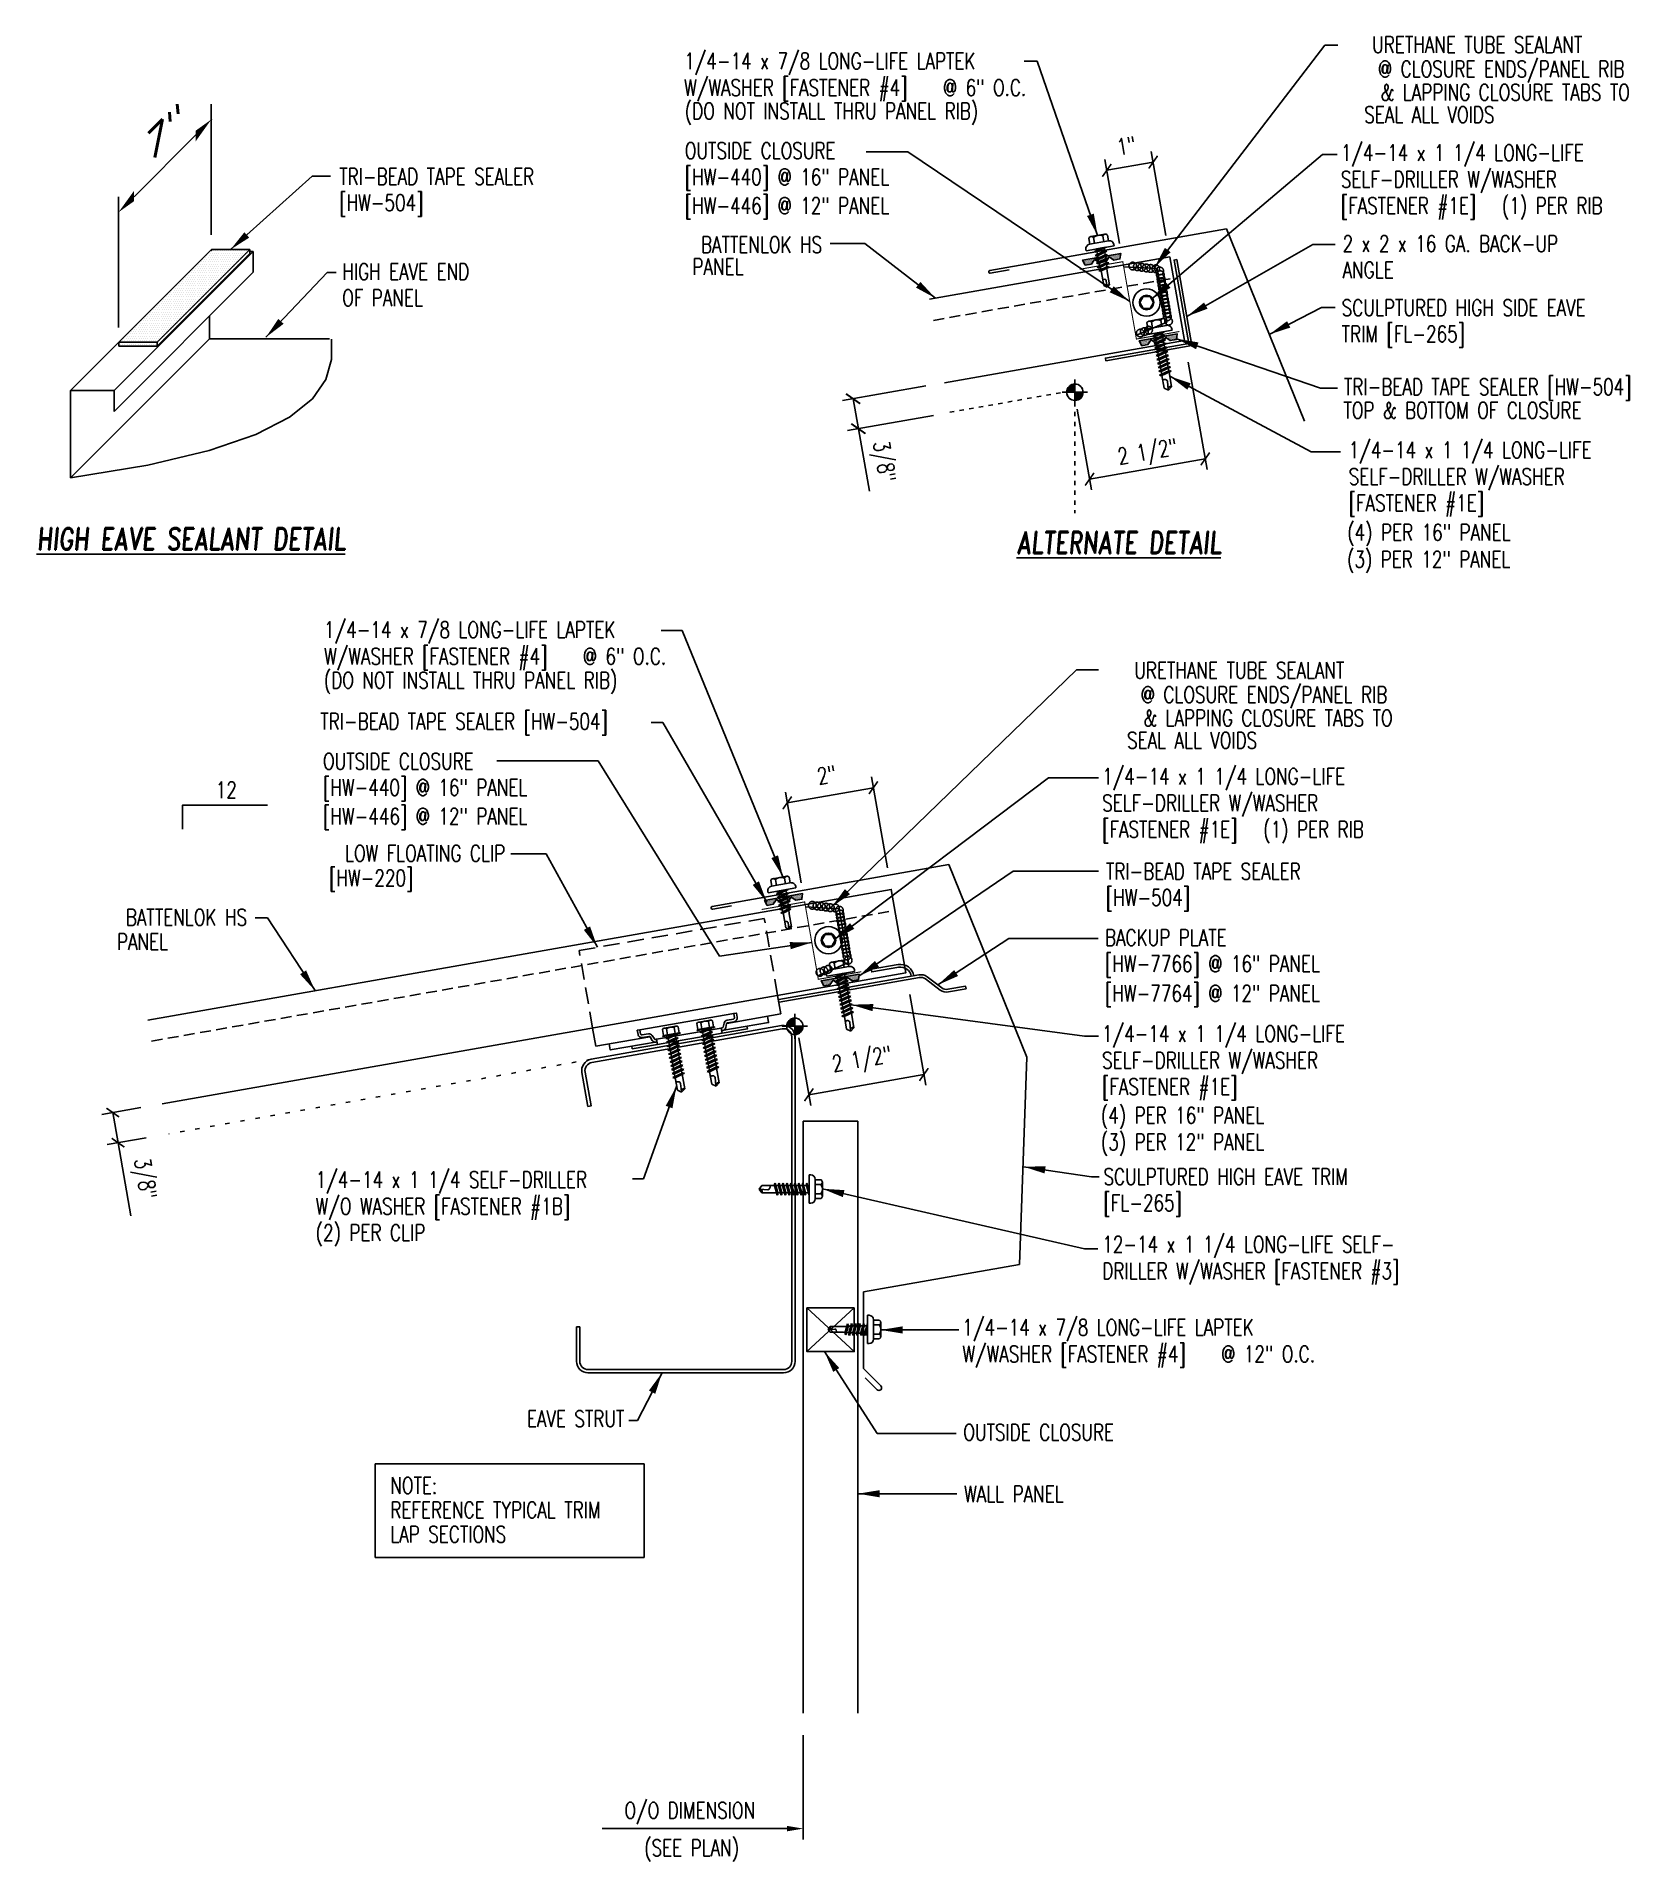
# Model space of a CAD drawing. Header units: inches. Extents: x 6.5 to 43, y 5.8 to 47.6.
import ezdxf
from ezdxf.enums import TextEntityAlignment as Align

# ---------------------------------------------------------------- set-up
doc = ezdxf.new("R2010")
doc.units = ezdxf.units.IN
doc.header["$MEASUREMENT"] = 0
for name, pattern in [('CENTER2', [1.125, 0.75, -0.125, 0.125, -0.125]), ('DASH2', [0.1875, 0.125, -0.0625]), ('DOT', [0.25, 0, -0.25]), ('DOT2', [0.125, 0, -0.125]), ('HIDDEN2', [0.1875, 0.125, -0.0625])]:
    doc.linetypes.add(name, pattern=pattern)
for name, color, linetype in [('clip', 5, 'Continuous'), ('CLO', 3, 'Continuous'), ('DIM', 2, 'Continuous'), ('FASTENER', 9, 'Continuous'), ('LABEL', 6, 'Continuous'), ('MARK', 1, 'Continuous'), ('PANEL', 11, 'Continuous'), ('SEALANT', 253, 'CENTER2'), ('SECTION', 11, 'Continuous'), ('STLA', 10, 'Continuous'), ('TAPE', 8, 'Continuous'), ('TEXT', 2, 'Continuous'), ('TRIM', 6, 'Continuous')]:
    doc.layers.add(name, color=color, linetype=linetype)
doc.styles.add('ROMAND', font='romand', dxfattribs={"height": 0.075})
doc.styles.add('ROMANS', font='ROMANS.SHX', dxfattribs={"width": 0.75})
doc.styles.add('TEXT', font='SIMPLEX', dxfattribs={"width": 0.75, "height": 6})
doc.styles.add('TEXT1', font='ROMANS.shx', dxfattribs={"width": 0.75, "height": 0.375})
doc.dimstyles.new('DETAIL', dxfattribs={"dimscale": 4, "dimtxt": 0.375, "dimasz": 0.0625, "dimexe": 0.0625, "dimexo": 0.125, "dimgap": 0.0625, "dimtad": 1, "dimdec": 4, "dimzin": 3, "dimdsep": 46, "dimlunit": 4, "dimtxsty": 'TEXT1', "dimblk": 'ARCHTICK', "dimcen": 0.0625, "dimclrd": 7, "dimclre": 7, "dimclrt": 2, "dimadec": 0, "dimazin": 0, "dimtfac": 0.59375, "dimtdec": 4, "dimtmove": 0, "dimatfit": 3, "dimfxl": 0, "dimfrac": 2, "dimtolj": 1, "dimtzin": 3, "dimarcsym": 0})
doc.dimstyles.new('DETAIL$7', dxfattribs={"dimscale": 4, "dimtxt": 6, "dimasz": 0.125, "dimexe": 0.0625, "dimexo": 0.125, "dimgap": 0.0625, "dimtad": 1, "dimdec": 5, "dimzin": 3, "dimdsep": 46, "dimlunit": 4, "dimtxsty": 'TEXT', "dimblk": 'ARCHTICK', "dimcen": 0.0625, "dimclrd": 7, "dimclre": 7, "dimclrt": 2, "dimadec": 0, "dimazin": 0, "dimtfac": 0.666667, "dimtdec": 5, "dimtmove": 0, "dimatfit": 3, "dimfxl": 0, "dimfrac": 2, "dimtolj": 1, "dimtzin": 3, "dimarcsym": 0})

msp = doc.modelspace()

# ---------------------------------------------------------------- texts
at = {"color": 2, "insert": (8.95765, 21.40953), "char_height": 0.375, "attachment_point": 5, "rotation": 280, "style": 'TEXT1'}
msp.add_mtext('\\A1;3/8"', dxfattribs=at)
at = {"layer": 'DIM', "style": 'ROMANS', "oblique": 40, "width": 1.5}
msp.add_text('7"', height=0.5, rotation=45, dxfattribs=at).set_placement((9.07245, 44.62803))
at = {"layer": 'DIM', "color": 2, "char_height": 0.375, "attachment_point": 5, "style": 'TEXT1'}
for s, insert, rotation in [('\\A1;1"', (31.45732, 45.05226), 9.972688), ('\\A1;3/8"', (25.86381, 37.82189), 280), ('\\A1;2 1/2"', (31.95073, 37.99828), 9.968691)]:
    msp.add_mtext(s, dxfattribs=dict(at, insert=insert, rotation=rotation))
at = {"layer": 'TEXT', "style": 'TEXT1', "width": 0.75}
for s, p in [('URETHANE TUBE SEALANT', (41.88955, 47.18049)), ('@ CLOSURE ENDS/PANEL RIB', (42.85509, 46.62427)), ('& LAPPING CLOSURE TABS TO', (42.97689, 46.08994)), ('SEAL ALL VOIDS', (39.87876, 45.5781)), ('BATTENLOK HS', (24.49637, 42.60342)), ('PANEL', (22.69963, 42.09833)), ('URETHANE TUBE SEALANT', (36.44717, 32.86237)), ('@ CLOSURE ENDS/PANEL RIB', (37.42656, 32.30616)), ('& LAPPING CLOSURE TABS TO', (37.54836, 31.77183)), ('SEAL ALL VOIDS', (34.45023, 31.25999)), ('LOW FLOATING CLIP', (17.24643, 28.67589)), ('[HW-220]', (15.14458, 28.11018)), ('BATTENLOK HS', (11.3386, 27.21027)), ('PANEL', (9.53257, 26.65021)), ('EAVE STRUT', (19.97342, 15.73486))]:
    msp.add_text(s, height=0.375, dxfattribs=at).set_placement(p, align=Align.RIGHT)
for s, p in [('(DO NOT INSTALL THRU PANEL RIB)', (21.35511, 45.66135)), ('OUTSIDE CLOSURE', (21.35509, 44.75489)), ('[HW-440] @ 16" PANEL', (21.35509, 44.15489)), ('[HW-446] @ 12" PANEL', (21.35509, 43.49785)), ('2 x 2 x 16 GA. BACK-UP', (36.40445, 42.62567)), ('HIGH EAVE END ', (13.51823, 41.98772)), ('ANGLE', (36.40445, 42.02745)), ('OF PANEL', (13.51823, 41.38772)), ('SCULPTURED HIGH SIDE EAVE', (36.38461, 41.16001)), ('TRIM [FL-265]', (36.38461, 40.56178)), ('TRI-BEAD TAPE SEALER [HW-504]', (36.43472, 39.35103)), ('TOP & BOTTOM OF CLOSURE', (36.42351, 38.81332)), ('(4) PER 16" PANEL', (36.51204, 36.02173)), ('(3) PER 12" PANEL', (36.50596, 35.40391)), ('(DO NOT INSTALL THRU PANEL RIB)', (13.09766, 32.63582)), ('TRI-BEAD TAPE SEALER [HW-504]', (13.01451, 31.69406)), ('OUTSIDE CLOSURE', (13.07722, 30.78177)), ('[HW-440] @ 16" PANEL', (13.07722, 30.18177)), ('[HW-446] @ 12" PANEL', (13.07722, 29.52473)), ('BACKUP PLATE', (30.96802, 26.74774)), ('[HW-7766] @ 16" PANEL', (30.96802, 26.14774)), ('[HW-7764] @ 12" PANEL', (30.96802, 25.47081)), ('(4) PER 16" PANEL', (30.87405, 22.67917)), ('(3) PER 12" PANEL', (30.87405, 22.06824)), ('SCULPTURED HIGH EAVE TRIM', (30.93258, 21.27591)), ('[FL-265]', (30.93258, 20.67591)), ('OUTSIDE CLOSURE', (27.72673, 15.42626)), ('WALL PANEL', (27.74513, 14.01209)), ('O/O DIMENSION', (19.9747, 6.77165)), ('(SEE PLAN)', (20.42709, 5.91561))]:
    msp.add_text(s, height=0.375, dxfattribs=at).set_placement(p)

# ---------------------------------------------------------------- blocks, each defined once
blk = doc.blocks.new('MB_DW4')
at = {"layer": 'FASTENER'}
for p, q in [((-0.326, 0.071), (-0.326, 0.037)), ((-0.326, 0.037), (0.322, 0.037)), ((-0.226, 0.171), (0.214, 0.171)), ((-0.217, 0.305), (-0.217, 0.171)), ((-0.163, 0.337), (0.159, 0.337)), ((-0.141, -0.014), (0.037, 0.037)), ((-0.108, 0.305), (-0.108, 0.171)), ((-0.105, -0.034), (0.137, 0.035)), ((-0.088, 0.037), (-0.088, 0.001)), ((-0.088, 0.037), (0.085, 0.037)), ((0.085, 0.037), (0.134, 0.037)), ((0.085, 0.02), (0.085, -0.041)), ((0.105, 0.305), (0.105, 0.171)), ((0.137, 0.035), (0.134, 0.037)), ((0.214, 0.305), (0.214, 0.171)), ((0.322, 0.071), (0.322, 0.037)), ((-0.105, -0.034), (-0.141, -0.014)), ((-0.141, -0.105), (0.102, -0.036)), ((-0.105, -0.125), (-0.141, -0.105)), ((-0.141, -0.196), (0.102, -0.127)), ((-0.105, -0.216), (-0.141, -0.196)), ((-0.141, -0.287), (0.102, -0.217)), ((-0.105, -0.307), (-0.141, -0.287)), ((-0.141, -0.378), (0.102, -0.308)), ((-0.105, -0.398), (-0.141, -0.378)), ((-0.122, -0.463), (0.089, -0.403)), ((-0.105, -0.125), (0.137, -0.056)), ((-0.105, -0.216), (0.137, -0.147)), ((-0.105, -0.307), (0.137, -0.238)), ((-0.105, -0.398), (0.137, -0.328)), ((-0.088, -0.029), (-0.088, -0.09)), ((-0.088, -0.12), (-0.088, -0.181)), ((-0.084, -0.27), (-0.088, -0.211)), ((-0.078, -0.36), (-0.082, -0.3)), ((-0.071, -0.449), (-0.075, -0.389)), ((0.071, -0.408), (0.075, -0.346)), ((0.077, -0.315), (0.082, -0.253)), ((0.084, -0.223), (0.085, -0.211)), ((0.085, -0.071), (0.085, -0.131)), ((0.085, -0.162), (0.085, -0.211)), ((0.124, -0.423), (0.089, -0.403)), ((0.137, -0.056), (0.102, -0.036)), ((0.137, -0.147), (0.102, -0.127)), ((0.137, -0.238), (0.102, -0.217)), ((0.137, -0.328), (0.102, -0.308)), ((-0.086, -0.483), (-0.122, -0.463)), ((-0.086, -0.483), (0.124, -0.423)), ((-0.066, -0.516), (-0.069, -0.478)), ((-0.066, -0.516), (-0.066, -0.82)), ((-0.002, -0.866), (-0.066, -0.82)), ((-0.003, -0.854), (0.009, -0.714)), ((-0.002, -0.866), (0.063, -0.82)), ((0.063, -0.515), (0.068, -0.439)), ((0.063, -0.516), (0.063, -0.82))]:
    blk.add_line(p, q, dxfattribs=at)
for centre, radius, start, end in [((-0.226, 0.071), 0.1, 90, 180), ((-0.163, 0.274), 0.0628, 29.8754, 150.1246), ((-0.002, 0.141), 0.196, 56.9974, 123.0026), ((0.159, 0.274), 0.0628, 29.8754, 150.1246), ((0.222, 0.071), 0.1, 0, 90), ((-0.036, -0.723), 0.0461, 11.1445, 130.906), ((0.039, -0.855), 0.0422, 55.4585, 194.8454), ((0.073, -0.516), 0.01, 175.9484, 180)]:
    blk.add_arc(centre, radius, start, end, dxfattribs=at)
blk = doc.blocks.new('*X2')
at = {"color": 0}
for p, q in [((-0.434, 0.135), (-0.434, 0.135)), ((-0.434, 0.123), (-0.434, 0.123)), ((-0.422, 0.141), (-0.422, 0.141)), ((-0.422, 0.129), (-0.422, 0.129)), ((-0.422, 0.117), (-0.422, 0.117)), ((-0.422, 0.105), (-0.422, 0.105)), ((-0.422, 0.094), (-0.422, 0.094)), ((-0.422, 0.082), (-0.422, 0.082)), ((-0.41, 0.135), (-0.41, 0.135)), ((-0.41, 0.123), (-0.41, 0.123)), ((-0.41, 0.111), (-0.41, 0.111)), ((-0.41, 0.1), (-0.41, 0.1)), ((-0.41, 0.088), (-0.41, 0.088)), ((-0.41, 0.076), (-0.41, 0.076)), ((-0.41, 0.064), (-0.41, 0.064)), ((-0.41, 0.053), (-0.41, 0.053)), ((-0.41, 0.041), (-0.41, 0.041)), ((-0.398, 0.141), (-0.398, 0.141)), ((-0.398, 0.129), (-0.398, 0.129)), ((-0.398, 0.117), (-0.398, 0.117)), ((-0.398, 0.105), (-0.398, 0.105)), ((-0.398, 0.094), (-0.398, 0.094)), ((-0.398, 0.082), (-0.398, 0.082)), ((-0.398, 0.07), (-0.398, 0.07)), ((-0.398, 0.059), (-0.398, 0.059)), ((-0.398, 0.047), (-0.398, 0.047)), ((-0.398, 0.035), (-0.398, 0.035)), ((-0.398, 0.023), (-0.398, 0.023)), ((-0.387, 0.135), (-0.387, 0.135)), ((-0.387, 0.123), (-0.387, 0.123)), ((-0.387, 0.111), (-0.387, 0.111)), ((-0.387, 0.1), (-0.387, 0.1)), ((-0.387, 0.088), (-0.387, 0.088)), ((-0.387, 0.076), (-0.387, 0.076)), ((-0.387, 0.064), (-0.387, 0.064)), ((-0.387, 0.053), (-0.387, 0.053)), ((-0.387, 0.041), (-0.387, 0.041)), ((-0.387, 0.029), (-0.387, 0.029)), ((-0.375, 0.141), (-0.375, 0.141)), ((-0.375, 0.129), (-0.375, 0.129)), ((-0.375, 0.117), (-0.375, 0.117)), ((-0.375, 0.105), (-0.375, 0.105)), ((-0.375, 0.094), (-0.375, 0.094)), ((-0.375, 0.082), (-0.375, 0.082)), ((-0.375, 0.07), (-0.375, 0.07)), ((-0.375, 0.059), (-0.375, 0.059)), ((-0.375, 0.047), (-0.375, 0.047)), ((-0.375, 0.035), (-0.375, 0.035)), ((-0.375, 0.023), (-0.375, 0.023)), ((-0.363, 0.135), (-0.363, 0.135)), ((-0.363, 0.123), (-0.363, 0.123)), ((-0.363, 0.111), (-0.363, 0.111)), ((-0.363, 0.1), (-0.363, 0.1)), ((-0.363, 0.088), (-0.363, 0.088)), ((-0.363, 0.076), (-0.363, 0.076)), ((-0.363, 0.064), (-0.363, 0.064)), ((-0.363, 0.053), (-0.363, 0.053)), ((-0.363, 0.041), (-0.363, 0.041)), ((-0.363, 0.029), (-0.363, 0.029)), ((-0.352, 0.141), (-0.352, 0.141)), ((-0.352, 0.129), (-0.352, 0.129)), ((-0.352, 0.117), (-0.352, 0.117)), ((-0.352, 0.105), (-0.352, 0.105)), ((-0.352, 0.094), (-0.352, 0.094)), ((-0.352, 0.082), (-0.352, 0.082)), ((-0.352, 0.07), (-0.352, 0.07)), ((-0.352, 0.059), (-0.352, 0.059)), ((-0.352, 0.047), (-0.352, 0.047)), ((-0.352, 0.035), (-0.352, 0.035)), ((-0.352, 0.023), (-0.352, 0.023)), ((-0.34, 0.135), (-0.34, 0.135)), ((-0.34, 0.123), (-0.34, 0.123)), ((-0.34, 0.111), (-0.34, 0.111)), ((-0.34, 0.1), (-0.34, 0.1)), ((-0.34, 0.088), (-0.34, 0.088)), ((-0.34, 0.076), (-0.34, 0.076)), ((-0.34, 0.064), (-0.34, 0.064)), ((-0.34, 0.053), (-0.34, 0.053)), ((-0.34, 0.041), (-0.34, 0.041)), ((-0.34, 0.029), (-0.34, 0.029)), ((-0.328, 0.141), (-0.328, 0.141)), ((-0.328, 0.129), (-0.328, 0.129)), ((-0.328, 0.117), (-0.328, 0.117)), ((-0.328, 0.105), (-0.328, 0.105)), ((-0.328, 0.094), (-0.328, 0.094)), ((-0.328, 0.082), (-0.328, 0.082)), ((-0.328, 0.07), (-0.328, 0.07)), ((-0.328, 0.059), (-0.328, 0.059)), ((-0.328, 0.047), (-0.328, 0.047)), ((-0.328, 0.035), (-0.328, 0.035)), ((-0.328, 0.023), (-0.328, 0.023)), ((-0.316, 0.135), (-0.316, 0.135)), ((-0.316, 0.123), (-0.316, 0.123)), ((-0.316, 0.111), (-0.316, 0.111)), ((-0.316, 0.1), (-0.316, 0.1)), ((-0.316, 0.088), (-0.316, 0.088)), ((-0.316, 0.076), (-0.316, 0.076)), ((-0.316, 0.064), (-0.316, 0.064)), ((-0.316, 0.053), (-0.316, 0.053)), ((-0.316, 0.041), (-0.316, 0.041)), ((-0.316, 0.029), (-0.316, 0.029)), ((-0.305, 0.141), (-0.305, 0.141)), ((-0.305, 0.129), (-0.305, 0.129)), ((-0.305, 0.117), (-0.305, 0.117)), ((-0.305, 0.105), (-0.305, 0.105)), ((-0.305, 0.094), (-0.305, 0.094)), ((-0.305, 0.082), (-0.305, 0.082)), ((-0.305, 0.07), (-0.305, 0.07)), ((-0.305, 0.059), (-0.305, 0.059)), ((-0.305, 0.047), (-0.305, 0.047)), ((-0.305, 0.035), (-0.305, 0.035)), ((-0.305, 0.023), (-0.305, 0.023)), ((-0.293, 0.135), (-0.293, 0.135)), ((-0.293, 0.123), (-0.293, 0.123)), ((-0.293, 0.111), (-0.293, 0.111)), ((-0.293, 0.1), (-0.293, 0.1)), ((-0.293, 0.088), (-0.293, 0.088)), ((-0.293, 0.076), (-0.293, 0.076)), ((-0.293, 0.064), (-0.293, 0.064)), ((-0.293, 0.053), (-0.293, 0.053)), ((-0.293, 0.041), (-0.293, 0.041)), ((-0.293, 0.029), (-0.293, 0.029)), ((-0.281, 0.141), (-0.281, 0.141)), ((-0.281, 0.129), (-0.281, 0.129)), ((-0.281, 0.117), (-0.281, 0.117)), ((-0.281, 0.105), (-0.281, 0.105)), ((-0.281, 0.094), (-0.281, 0.094)), ((-0.281, 0.082), (-0.281, 0.082)), ((-0.281, 0.07), (-0.281, 0.07)), ((-0.281, 0.059), (-0.281, 0.059)), ((-0.281, 0.047), (-0.281, 0.047)), ((-0.281, 0.035), (-0.281, 0.035)), ((-0.281, 0.023), (-0.281, 0.023)), ((-0.27, 0.135), (-0.27, 0.135)), ((-0.27, 0.123), (-0.27, 0.123)), ((-0.27, 0.111), (-0.27, 0.111)), ((-0.27, 0.1), (-0.27, 0.1)), ((-0.27, 0.088), (-0.27, 0.088)), ((-0.27, 0.076), (-0.27, 0.076)), ((-0.27, 0.064), (-0.27, 0.064)), ((-0.27, 0.053), (-0.27, 0.053)), ((-0.27, 0.041), (-0.27, 0.041)), ((-0.27, 0.029), (-0.27, 0.029)), ((-0.258, 0.141), (-0.258, 0.141)), ((-0.258, 0.129), (-0.258, 0.129)), ((-0.258, 0.117), (-0.258, 0.117)), ((-0.258, 0.105), (-0.258, 0.105)), ((-0.258, 0.094), (-0.258, 0.094)), ((-0.258, 0.082), (-0.258, 0.082)), ((-0.258, 0.07), (-0.258, 0.07)), ((-0.258, 0.059), (-0.258, 0.059)), ((-0.258, 0.047), (-0.258, 0.047)), ((-0.258, 0.035), (-0.258, 0.035)), ((-0.258, 0.023), (-0.258, 0.023)), ((-0.246, 0.135), (-0.246, 0.135)), ((-0.246, 0.123), (-0.246, 0.123)), ((-0.246, 0.111), (-0.246, 0.111)), ((-0.246, 0.1), (-0.246, 0.1)), ((-0.246, 0.088), (-0.246, 0.088)), ((-0.246, 0.076), (-0.246, 0.076)), ((-0.246, 0.064), (-0.246, 0.064)), ((-0.246, 0.053), (-0.246, 0.053)), ((-0.246, 0.041), (-0.246, 0.041)), ((-0.234, 0.141), (-0.234, 0.141)), ((-0.234, 0.129), (-0.234, 0.129)), ((-0.234, 0.117), (-0.234, 0.117)), ((-0.234, 0.105), (-0.234, 0.105)), ((-0.234, 0.094), (-0.234, 0.094)), ((-0.234, 0.082), (-0.234, 0.082)), ((-0.234, 0.07), (-0.234, 0.07)), ((-0.234, 0.059), (-0.234, 0.059)), ((-0.234, 0.047), (-0.234, 0.047)), ((-0.223, 0.135), (-0.223, 0.135)), ((-0.223, 0.123), (-0.223, 0.123)), ((-0.223, 0.111), (-0.223, 0.111)), ((-0.223, 0.1), (-0.223, 0.1)), ((-0.223, 0.088), (-0.223, 0.088)), ((-0.223, 0.076), (-0.223, 0.076)), ((-0.223, 0.064), (-0.223, 0.064)), ((-0.211, 0.141), (-0.211, 0.141)), ((-0.211, 0.129), (-0.211, 0.129)), ((-0.211, 0.117), (-0.211, 0.117)), ((-0.211, 0.105), (-0.211, 0.105)), ((-0.211, 0.094), (-0.211, 0.094)), ((-0.211, 0.082), (-0.211, 0.082)), ((-0.211, 0.07), (-0.211, 0.07)), ((-0.199, 0.135), (-0.199, 0.135)), ((-0.199, 0.123), (-0.199, 0.123)), ((-0.199, 0.111), (-0.199, 0.111)), ((-0.199, 0.1), (-0.199, 0.1)), ((-0.199, 0.088), (-0.199, 0.088)), ((-0.188, 0.141), (-0.188, 0.141)), ((-0.188, 0.129), (-0.188, 0.129)), ((-0.188, 0.117), (-0.188, 0.117)), ((-0.188, 0.105), (-0.188, 0.105)), ((-0.188, 0.094), (-0.188, 0.094)), ((-0.176, 0.135), (-0.176, 0.135)), ((-0.176, 0.123), (-0.176, 0.123)), ((-0.176, 0.111), (-0.176, 0.111)), ((-0.164, 0.141), (-0.164, 0.141)), ((-0.164, 0.129), (-0.164, 0.129)), ((-0.164, 0.117), (-0.164, 0.117)), ((-0.164, 0.105), (-0.164, 0.105)), ((-0.152, 0.135), (-0.152, 0.135)), ((-0.152, 0.123), (-0.152, 0.123)), ((-0.152, 0.111), (-0.152, 0.111)), ((-0.152, 0.1), (-0.152, 0.1)), ((-0.141, 0.141), (-0.141, 0.141)), ((-0.141, 0.129), (-0.141, 0.129)), ((-0.141, 0.117), (-0.141, 0.117)), ((-0.141, 0.105), (-0.141, 0.105)), ((-0.141, 0.094), (-0.141, 0.094)), ((-0.141, 0.082), (-0.141, 0.082)), ((-0.129, 0.135), (-0.129, 0.135)), ((-0.129, 0.123), (-0.129, 0.123)), ((-0.129, 0.111), (-0.129, 0.111)), ((-0.129, 0.1), (-0.129, 0.1)), ((-0.129, 0.088), (-0.129, 0.088)), ((-0.129, 0.076), (-0.129, 0.076)), ((-0.117, 0.141), (-0.117, 0.141)), ((-0.117, 0.129), (-0.117, 0.129)), ((-0.117, 0.117), (-0.117, 0.117)), ((-0.117, 0.105), (-0.117, 0.105)), ((-0.117, 0.094), (-0.117, 0.094)), ((-0.117, 0.082), (-0.117, 0.082)), ((-0.117, 0.07), (-0.117, 0.07)), ((-0.117, 0.059), (-0.117, 0.059)), ((-0.105, 0.135), (-0.105, 0.135)), ((-0.105, 0.123), (-0.105, 0.123)), ((-0.105, 0.111), (-0.105, 0.111)), ((-0.105, 0.1), (-0.105, 0.1)), ((-0.105, 0.088), (-0.105, 0.088)), ((-0.105, 0.076), (-0.105, 0.076)), ((-0.105, 0.064), (-0.105, 0.064)), ((-0.105, 0.053), (-0.105, 0.053)), ((-0.094, 0.141), (-0.094, 0.141)), ((-0.094, 0.129), (-0.094, 0.129)), ((-0.094, 0.117), (-0.094, 0.117)), ((-0.094, 0.105), (-0.094, 0.105)), ((-0.094, 0.094), (-0.094, 0.094)), ((-0.094, 0.082), (-0.094, 0.082)), ((-0.094, 0.07), (-0.094, 0.07)), ((-0.094, 0.059), (-0.094, 0.059)), ((-0.094, 0.047), (-0.094, 0.047)), ((-0.094, 0.035), (-0.094, 0.035)), ((-0.082, 0.135), (-0.082, 0.135)), ((-0.082, 0.123), (-0.082, 0.123)), ((-0.082, 0.111), (-0.082, 0.111)), ((-0.082, 0.1), (-0.082, 0.1)), ((-0.082, 0.088), (-0.082, 0.088)), ((-0.082, 0.076), (-0.082, 0.076)), ((-0.082, 0.064), (-0.082, 0.064)), ((-0.082, 0.053), (-0.082, 0.053)), ((-0.082, 0.041), (-0.082, 0.041)), ((-0.082, 0.029), (-0.082, 0.029)), ((-0.07, 0.141), (-0.07, 0.141)), ((-0.07, 0.129), (-0.07, 0.129)), ((-0.07, 0.117), (-0.07, 0.117)), ((-0.07, 0.105), (-0.07, 0.105)), ((-0.07, 0.094), (-0.07, 0.094)), ((-0.07, 0.082), (-0.07, 0.082)), ((-0.07, 0.07), (-0.07, 0.07)), ((-0.07, 0.059), (-0.07, 0.059)), ((-0.07, 0.047), (-0.07, 0.047)), ((-0.07, 0.035), (-0.07, 0.035)), ((-0.07, 0.023), (-0.07, 0.023)), ((-0.059, 0.135), (-0.059, 0.135)), ((-0.059, 0.123), (-0.059, 0.123)), ((-0.059, 0.111), (-0.059, 0.111)), ((-0.059, 0.1), (-0.059, 0.1)), ((-0.059, 0.088), (-0.059, 0.088)), ((-0.059, 0.076), (-0.059, 0.076)), ((-0.059, 0.064), (-0.059, 0.064)), ((-0.059, 0.053), (-0.059, 0.053)), ((-0.059, 0.041), (-0.059, 0.041)), ((-0.059, 0.029), (-0.059, 0.029)), ((-0.047, 0.141), (-0.047, 0.141)), ((-0.047, 0.129), (-0.047, 0.129)), ((-0.047, 0.117), (-0.047, 0.117)), ((-0.047, 0.105), (-0.047, 0.105)), ((-0.047, 0.094), (-0.047, 0.094)), ((-0.047, 0.082), (-0.047, 0.082)), ((-0.047, 0.07), (-0.047, 0.07)), ((-0.047, 0.059), (-0.047, 0.059)), ((-0.047, 0.047), (-0.047, 0.047)), ((-0.047, 0.035), (-0.047, 0.035)), ((-0.047, 0.023), (-0.047, 0.023)), ((-0.035, 0.135), (-0.035, 0.135)), ((-0.035, 0.123), (-0.035, 0.123)), ((-0.035, 0.111), (-0.035, 0.111)), ((-0.035, 0.1), (-0.035, 0.1)), ((-0.035, 0.088), (-0.035, 0.088)), ((-0.035, 0.076), (-0.035, 0.076)), ((-0.035, 0.064), (-0.035, 0.064)), ((-0.035, 0.053), (-0.035, 0.053)), ((-0.035, 0.041), (-0.035, 0.041)), ((-0.035, 0.029), (-0.035, 0.029)), ((-0.023, 0.141), (-0.023, 0.141)), ((-0.023, 0.129), (-0.023, 0.129)), ((-0.023, 0.117), (-0.023, 0.117)), ((-0.023, 0.105), (-0.023, 0.105)), ((-0.023, 0.094), (-0.023, 0.094)), ((-0.023, 0.082), (-0.023, 0.082)), ((-0.023, 0.07), (-0.023, 0.07)), ((-0.023, 0.059), (-0.023, 0.059)), ((-0.023, 0.047), (-0.023, 0.047)), ((-0.023, 0.035), (-0.023, 0.035)), ((-0.023, 0.023), (-0.023, 0.023)), ((-0.012, 0.135), (-0.012, 0.135)), ((-0.012, 0.123), (-0.012, 0.123)), ((-0.012, 0.111), (-0.012, 0.111)), ((-0.012, 0.1), (-0.012, 0.1)), ((-0.012, 0.088), (-0.012, 0.088)), ((-0.012, 0.076), (-0.012, 0.076)), ((-0.012, 0.064), (-0.012, 0.064)), ((-0.012, 0.053), (-0.012, 0.053)), ((-0.012, 0.041), (-0.012, 0.041)), ((-0.012, 0.029), (-0.012, 0.029)), ((0, 0.141), (0, 0.141)), ((0, 0.129), (0, 0.129)), ((0, 0.117), (0, 0.117)), ((0, 0.105), (0, 0.105)), ((0, 0.094), (0, 0.094)), ((0, 0.082), (0, 0.082)), ((0, 0.07), (0, 0.07)), ((0, 0.059), (0, 0.059)), ((0, 0.047), (0, 0.047)), ((0, 0.035), (0, 0.035)), ((0, 0.023), (0, 0.023)), ((0.012, 0.135), (0.012, 0.135)), ((0.012, 0.123), (0.012, 0.123)), ((0.012, 0.111), (0.012, 0.111)), ((0.012, 0.1), (0.012, 0.1)), ((0.012, 0.088), (0.012, 0.088)), ((0.012, 0.076), (0.012, 0.076)), ((0.012, 0.064), (0.012, 0.064)), ((0.012, 0.053), (0.012, 0.053)), ((0.012, 0.041), (0.012, 0.041)), ((0.012, 0.029), (0.012, 0.029)), ((0.023, 0.141), (0.023, 0.141)), ((0.023, 0.129), (0.023, 0.129)), ((0.023, 0.117), (0.023, 0.117)), ((0.023, 0.105), (0.023, 0.105)), ((0.023, 0.094), (0.023, 0.094)), ((0.023, 0.082), (0.023, 0.082)), ((0.023, 0.07), (0.023, 0.07)), ((0.023, 0.059), (0.023, 0.059)), ((0.023, 0.047), (0.023, 0.047)), ((0.023, 0.035), (0.023, 0.035)), ((0.023, 0.023), (0.023, 0.023)), ((0.035, 0.135), (0.035, 0.135)), ((0.035, 0.123), (0.035, 0.123)), ((0.035, 0.111), (0.035, 0.111)), ((0.035, 0.1), (0.035, 0.1)), ((0.035, 0.088), (0.035, 0.088)), ((0.035, 0.076), (0.035, 0.076)), ((0.035, 0.064), (0.035, 0.064)), ((0.035, 0.053), (0.035, 0.053)), ((0.035, 0.041), (0.035, 0.041)), ((0.035, 0.029), (0.035, 0.029)), ((0.047, 0.141), (0.047, 0.141)), ((0.047, 0.129), (0.047, 0.129)), ((0.047, 0.117), (0.047, 0.117)), ((0.047, 0.105), (0.047, 0.105)), ((0.047, 0.094), (0.047, 0.094)), ((0.047, 0.082), (0.047, 0.082)), ((0.047, 0.07), (0.047, 0.07)), ((0.047, 0.059), (0.047, 0.059)), ((0.047, 0.047), (0.047, 0.047)), ((0.047, 0.035), (0.047, 0.035)), ((0.047, 0.023), (0.047, 0.023)), ((0.059, 0.135), (0.059, 0.135)), ((0.059, 0.123), (0.059, 0.123)), ((0.059, 0.111), (0.059, 0.111)), ((0.059, 0.1), (0.059, 0.1)), ((0.059, 0.088), (0.059, 0.088)), ((0.059, 0.076), (0.059, 0.076)), ((0.059, 0.064), (0.059, 0.064)), ((0.059, 0.053), (0.059, 0.053)), ((0.059, 0.041), (0.059, 0.041)), ((0.059, 0.029), (0.059, 0.029)), ((0.07, 0.141), (0.07, 0.141)), ((0.07, 0.129), (0.07, 0.129)), ((0.07, 0.117), (0.07, 0.117)), ((0.07, 0.105), (0.07, 0.105)), ((0.07, 0.094), (0.07, 0.094)), ((0.07, 0.082), (0.07, 0.082)), ((0.07, 0.07), (0.07, 0.07)), ((0.07, 0.059), (0.07, 0.059)), ((0.07, 0.047), (0.07, 0.047)), ((0.07, 0.035), (0.07, 0.035)), ((0.07, 0.023), (0.07, 0.023)), ((0.082, 0.135), (0.082, 0.135)), ((0.082, 0.123), (0.082, 0.123)), ((0.082, 0.111), (0.082, 0.111)), ((0.082, 0.1), (0.082, 0.1)), ((0.082, 0.088), (0.082, 0.088)), ((0.082, 0.076), (0.082, 0.076)), ((0.082, 0.064), (0.082, 0.064)), ((0.082, 0.053), (0.082, 0.053)), ((0.082, 0.041), (0.082, 0.041)), ((0.082, 0.029), (0.082, 0.029)), ((0.094, 0.141), (0.094, 0.141)), ((0.094, 0.129), (0.094, 0.129)), ((0.094, 0.117), (0.094, 0.117)), ((0.094, 0.105), (0.094, 0.105)), ((0.094, 0.094), (0.094, 0.094)), ((0.094, 0.082), (0.094, 0.082)), ((0.094, 0.07), (0.094, 0.07)), ((0.094, 0.059), (0.094, 0.059)), ((0.094, 0.047), (0.094, 0.047)), ((0.094, 0.035), (0.094, 0.035)), ((0.105, 0.135), (0.105, 0.135)), ((0.105, 0.123), (0.105, 0.123)), ((0.105, 0.111), (0.105, 0.111)), ((0.105, 0.1), (0.105, 0.1)), ((0.105, 0.088), (0.105, 0.088)), ((0.105, 0.076), (0.105, 0.076)), ((0.105, 0.064), (0.105, 0.064)), ((0.105, 0.053), (0.105, 0.053)), ((0.117, 0.141), (0.117, 0.141)), ((0.117, 0.129), (0.117, 0.129)), ((0.117, 0.117), (0.117, 0.117)), ((0.117, 0.105), (0.117, 0.105)), ((0.117, 0.094), (0.117, 0.094)), ((0.117, 0.082), (0.117, 0.082)), ((0.117, 0.07), (0.117, 0.07)), ((0.117, 0.059), (0.117, 0.059)), ((0.129, 0.135), (0.129, 0.135)), ((0.129, 0.123), (0.129, 0.123)), ((0.129, 0.111), (0.129, 0.111)), ((0.129, 0.1), (0.129, 0.1)), ((0.129, 0.088), (0.129, 0.088)), ((0.129, 0.076), (0.129, 0.076)), ((0.141, 0.141), (0.141, 0.141)), ((0.141, 0.129), (0.141, 0.129)), ((0.141, 0.117), (0.141, 0.117)), ((0.141, 0.105), (0.141, 0.105)), ((0.141, 0.094), (0.141, 0.094)), ((0.141, 0.082), (0.141, 0.082)), ((0.152, 0.135), (0.152, 0.135)), ((0.152, 0.123), (0.152, 0.123)), ((0.152, 0.111), (0.152, 0.111)), ((0.152, 0.1), (0.152, 0.1)), ((0.164, 0.141), (0.164, 0.141)), ((0.164, 0.129), (0.164, 0.129)), ((0.164, 0.117), (0.164, 0.117)), ((0.164, 0.105), (0.164, 0.105)), ((0.176, 0.135), (0.176, 0.135)), ((0.176, 0.123), (0.176, 0.123)), ((0.176, 0.111), (0.176, 0.111)), ((0.188, 0.141), (0.188, 0.141)), ((0.188, 0.129), (0.188, 0.129)), ((0.188, 0.117), (0.188, 0.117)), ((0.188, 0.105), (0.188, 0.105)), ((0.188, 0.094), (0.188, 0.094)), ((0.199, 0.135), (0.199, 0.135)), ((0.199, 0.123), (0.199, 0.123)), ((0.199, 0.111), (0.199, 0.111)), ((0.199, 0.1), (0.199, 0.1)), ((0.199, 0.088), (0.199, 0.088)), ((0.211, 0.141), (0.211, 0.141)), ((0.211, 0.129), (0.211, 0.129)), ((0.211, 0.117), (0.211, 0.117)), ((0.211, 0.105), (0.211, 0.105)), ((0.211, 0.094), (0.211, 0.094)), ((0.211, 0.082), (0.211, 0.082)), ((0.211, 0.07), (0.211, 0.07)), ((0.223, 0.135), (0.223, 0.135)), ((0.223, 0.123), (0.223, 0.123)), ((0.223, 0.111), (0.223, 0.111)), ((0.223, 0.1), (0.223, 0.1)), ((0.223, 0.088), (0.223, 0.088)), ((0.223, 0.076), (0.223, 0.076)), ((0.223, 0.064), (0.223, 0.064)), ((0.234, 0.141), (0.234, 0.141)), ((0.234, 0.129), (0.234, 0.129)), ((0.234, 0.117), (0.234, 0.117)), ((0.234, 0.105), (0.234, 0.105)), ((0.234, 0.094), (0.234, 0.094)), ((0.234, 0.082), (0.234, 0.082)), ((0.234, 0.07), (0.234, 0.07)), ((0.234, 0.059), (0.234, 0.059)), ((0.234, 0.047), (0.234, 0.047)), ((0.246, 0.135), (0.246, 0.135)), ((0.246, 0.123), (0.246, 0.123)), ((0.246, 0.111), (0.246, 0.111)), ((0.246, 0.1), (0.246, 0.1)), ((0.246, 0.088), (0.246, 0.088)), ((0.246, 0.076), (0.246, 0.076)), ((0.246, 0.064), (0.246, 0.064)), ((0.246, 0.053), (0.246, 0.053)), ((0.246, 0.041), (0.246, 0.041)), ((0.258, 0.141), (0.258, 0.141)), ((0.258, 0.129), (0.258, 0.129)), ((0.258, 0.117), (0.258, 0.117)), ((0.258, 0.105), (0.258, 0.105)), ((0.258, 0.094), (0.258, 0.094)), ((0.258, 0.082), (0.258, 0.082)), ((0.258, 0.07), (0.258, 0.07)), ((0.258, 0.059), (0.258, 0.059)), ((0.258, 0.047), (0.258, 0.047)), ((0.258, 0.035), (0.258, 0.035)), ((0.258, 0.023), (0.258, 0.023)), ((0.27, 0.135), (0.27, 0.135)), ((0.27, 0.123), (0.27, 0.123)), ((0.27, 0.111), (0.27, 0.111)), ((0.27, 0.1), (0.27, 0.1)), ((0.27, 0.088), (0.27, 0.088)), ((0.27, 0.076), (0.27, 0.076)), ((0.27, 0.064), (0.27, 0.064)), ((0.27, 0.053), (0.27, 0.053)), ((0.27, 0.041), (0.27, 0.041)), ((0.27, 0.029), (0.27, 0.029)), ((0.281, 0.141), (0.281, 0.141)), ((0.281, 0.129), (0.281, 0.129)), ((0.281, 0.117), (0.281, 0.117)), ((0.281, 0.105), (0.281, 0.105)), ((0.281, 0.094), (0.281, 0.094)), ((0.281, 0.082), (0.281, 0.082)), ((0.281, 0.07), (0.281, 0.07)), ((0.281, 0.059), (0.281, 0.059)), ((0.281, 0.047), (0.281, 0.047)), ((0.281, 0.035), (0.281, 0.035)), ((0.281, 0.023), (0.281, 0.023)), ((0.293, 0.135), (0.293, 0.135)), ((0.293, 0.123), (0.293, 0.123)), ((0.293, 0.111), (0.293, 0.111)), ((0.293, 0.1), (0.293, 0.1)), ((0.293, 0.088), (0.293, 0.088)), ((0.293, 0.076), (0.293, 0.076)), ((0.293, 0.064), (0.293, 0.064)), ((0.293, 0.053), (0.293, 0.053)), ((0.293, 0.041), (0.293, 0.041)), ((0.293, 0.029), (0.293, 0.029)), ((0.305, 0.141), (0.305, 0.141)), ((0.305, 0.129), (0.305, 0.129)), ((0.305, 0.117), (0.305, 0.117)), ((0.305, 0.105), (0.305, 0.105)), ((0.305, 0.094), (0.305, 0.094)), ((0.305, 0.082), (0.305, 0.082)), ((0.305, 0.07), (0.305, 0.07)), ((0.305, 0.059), (0.305, 0.059)), ((0.305, 0.047), (0.305, 0.047)), ((0.305, 0.035), (0.305, 0.035)), ((0.305, 0.023), (0.305, 0.023)), ((0.316, 0.135), (0.316, 0.135)), ((0.316, 0.123), (0.316, 0.123)), ((0.316, 0.111), (0.316, 0.111)), ((0.316, 0.1), (0.316, 0.1)), ((0.316, 0.088), (0.316, 0.088)), ((0.316, 0.076), (0.316, 0.076)), ((0.316, 0.064), (0.316, 0.064)), ((0.316, 0.053), (0.316, 0.053)), ((0.316, 0.041), (0.316, 0.041)), ((0.316, 0.029), (0.316, 0.029)), ((0.328, 0.141), (0.328, 0.141)), ((0.328, 0.129), (0.328, 0.129)), ((0.328, 0.117), (0.328, 0.117)), ((0.328, 0.105), (0.328, 0.105)), ((0.328, 0.094), (0.328, 0.094)), ((0.328, 0.082), (0.328, 0.082)), ((0.328, 0.07), (0.328, 0.07)), ((0.328, 0.059), (0.328, 0.059)), ((0.328, 0.047), (0.328, 0.047)), ((0.328, 0.035), (0.328, 0.035)), ((0.328, 0.023), (0.328, 0.023)), ((0.34, 0.135), (0.34, 0.135)), ((0.34, 0.123), (0.34, 0.123)), ((0.34, 0.111), (0.34, 0.111)), ((0.34, 0.1), (0.34, 0.1)), ((0.34, 0.088), (0.34, 0.088)), ((0.34, 0.076), (0.34, 0.076)), ((0.34, 0.064), (0.34, 0.064)), ((0.34, 0.053), (0.34, 0.053)), ((0.34, 0.041), (0.34, 0.041)), ((0.34, 0.029), (0.34, 0.029)), ((0.352, 0.141), (0.352, 0.141)), ((0.352, 0.129), (0.352, 0.129)), ((0.352, 0.117), (0.352, 0.117)), ((0.352, 0.105), (0.352, 0.105)), ((0.352, 0.094), (0.352, 0.094)), ((0.352, 0.082), (0.352, 0.082)), ((0.352, 0.07), (0.352, 0.07)), ((0.352, 0.059), (0.352, 0.059)), ((0.352, 0.047), (0.352, 0.047)), ((0.352, 0.035), (0.352, 0.035)), ((0.352, 0.023), (0.352, 0.023)), ((0.363, 0.135), (0.363, 0.135)), ((0.363, 0.123), (0.363, 0.123)), ((0.363, 0.111), (0.363, 0.111)), ((0.363, 0.1), (0.363, 0.1)), ((0.363, 0.088), (0.363, 0.088)), ((0.363, 0.076), (0.363, 0.076)), ((0.363, 0.064), (0.363, 0.064)), ((0.363, 0.053), (0.363, 0.053)), ((0.363, 0.041), (0.363, 0.041)), ((0.363, 0.029), (0.363, 0.029)), ((0.375, 0.141), (0.375, 0.141)), ((0.375, 0.129), (0.375, 0.129)), ((0.375, 0.117), (0.375, 0.117)), ((0.375, 0.105), (0.375, 0.105)), ((0.375, 0.094), (0.375, 0.094)), ((0.375, 0.082), (0.375, 0.082)), ((0.375, 0.07), (0.375, 0.07)), ((0.375, 0.059), (0.375, 0.059)), ((0.375, 0.047), (0.375, 0.047)), ((0.375, 0.035), (0.375, 0.035)), ((0.375, 0.023), (0.375, 0.023)), ((0.387, 0.135), (0.387, 0.135)), ((0.387, 0.123), (0.387, 0.123)), ((0.387, 0.111), (0.387, 0.111)), ((0.387, 0.1), (0.387, 0.1)), ((0.387, 0.088), (0.387, 0.088)), ((0.387, 0.076), (0.387, 0.076)), ((0.387, 0.064), (0.387, 0.064)), ((0.387, 0.053), (0.387, 0.053)), ((0.387, 0.041), (0.387, 0.041)), ((0.387, 0.029), (0.387, 0.029)), ((0.398, 0.141), (0.398, 0.141)), ((0.398, 0.129), (0.398, 0.129)), ((0.398, 0.117), (0.398, 0.117)), ((0.398, 0.105), (0.398, 0.105)), ((0.398, 0.094), (0.398, 0.094)), ((0.398, 0.082), (0.398, 0.082)), ((0.398, 0.07), (0.398, 0.07)), ((0.398, 0.059), (0.398, 0.059)), ((0.398, 0.047), (0.398, 0.047)), ((0.398, 0.035), (0.398, 0.035)), ((0.398, 0.023), (0.398, 0.023)), ((0.41, 0.135), (0.41, 0.135)), ((0.41, 0.123), (0.41, 0.123)), ((0.41, 0.111), (0.41, 0.111)), ((0.41, 0.1), (0.41, 0.1)), ((0.41, 0.088), (0.41, 0.088)), ((0.41, 0.076), (0.41, 0.076)), ((0.41, 0.064), (0.41, 0.064)), ((0.41, 0.053), (0.41, 0.053)), ((0.41, 0.041), (0.41, 0.041)), ((0.422, 0.141), (0.422, 0.141)), ((0.422, 0.129), (0.422, 0.129)), ((0.422, 0.117), (0.422, 0.117)), ((0.422, 0.105), (0.422, 0.105)), ((0.422, 0.094), (0.422, 0.094)), ((0.422, 0.082), (0.422, 0.082)), ((0.434, 0.135), (0.434, 0.135)), ((0.434, 0.123), (0.434, 0.123))]:
    blk.add_line(p, q, dxfattribs=at)
blk = doc.blocks.new('MB_DBTAP')
at = {"layer": 'TAPE', "color": 9}
blk.add_lwpolyline([(-0.403, 0.018), (-0.442, 0.141), (0.442, 0.141), (0.403, 0.018), (0.26, 0.018), (0.17, 0.109), (0.079, 0.018), (0, 0.018), (-0.079, 0.018), (-0.17, 0.109), (-0.26, 0.018)], close=True, dxfattribs=at)
at = {"layer": 'TAPE', "color": 251}
blk.add_blockref('*X2', (0, 0), dxfattribs=at)
blk = doc.blocks.new('MB_516W')
blk.add_lwpolyline([(-0.078, 0.135), (-0.156, 0), (-0.078, -0.135), (0.078, -0.135), (0.156, 0), (0.078, 0.135)], close=True)
for radius in [0.312, 0.166]:
    blk.add_circle((0, 0), radius)
blk = doc.blocks.new('A$C23AA14D5')
at = {"layer": 'CLO', "const_width": 0.0239}
blk.add_lwpolyline([(2.284, 0.187), (1.299, 0.014), (0.987, 1.785), (0.002, 1.611)], dxfattribs=at)
at = {"layer": 'CLO'}
blk.add_lwpolyline([(1.285, 0.094), (1.993, 0.397), (1.776, 1.628), (1.007, 1.67)], dxfattribs=at)
blk = doc.blocks.new('FD-F4')
at = {"layer": 'TEXT', "style": 'TEXT1', "width": 0.75}
for s, p in [('1/4-14 x 7/8 LONG-LIFE LAPTEK', (0.005, -0.041)), ('W/WASHER [FASTENER #4]', (0.005, -0.193))]:
    blk.add_text(s, height=0.09375, dxfattribs=at).set_placement(p)
blk.add_attdef('(QUANTITY)', (1.485, -0.193), '', height=0.0938, dxfattribs=at)
at = {"layer": 'TEXT', "style": 'TEXT1', "flags": 1}
for tag, p in [('Color', (0.062, -0.435)), ('Calc', (0.062, -0.435)), ('Opt1', (0.062, -0.435)), ('Opt2', (0.062, -0.435)), ('Opt3', (0.062, -0.435)), ('Description', (0.062, -0.435)), ('Multiple', (0.062, -0.435)), ('Part', (0.062, -0.435)), ('Spare1', (0.062, -0.622)), ('Spare2', (0.062, -0.622)), ('Spare3', (0.062, -0.622)), ('Spare4', (0.062, -0.622)), ('Spare5', (0.062, -0.622)), ('Spare6', (0.062, -0.622)), ('Spare7', (0.062, -0.622)), ('Spare8', (0.062, -0.622)), ('Spare9', (0.062, -0.622)), ('Spare10', (0.062, -0.622))]:
    blk.add_attdef(tag, p, '', height=0.0938, dxfattribs=at)
blk = doc.blocks.new('_ArchTick')
at = {"color": 0, "linetype": 'ByBlock', "const_width": 0.15}
blk.add_lwpolyline([(-0.5, -0.5), (0.5, 0.5)], dxfattribs=at)
blk = doc.blocks.new('*D13')
at = {"layer": 'DEFPOINTS', "color": 0}
for p in [(26.414, 26.128), (23.877, 25.131), (26.824, 23.801)]:
    blk.add_point(p, dxfattribs=at)
at = {"layer": 'DIM', "color": 7, "lineweight": -2}
for p, q in [((26.5, 25.635), (26.867, 23.555)), ((23.964, 24.638), (24.237, 23.091)), ((24.193, 23.337), (26.824, 23.801))]:
    blk.add_line(p, q, dxfattribs=at)
at = {"layer": 'DIM', "color": 7, "lineweight": -2, "xscale": 0.25, "yscale": 0.25, "zscale": 0.25}
for p, rotation in [((26.824, 23.801), 9.99999999999999), ((24.193, 23.337), 190)]:
    blk.add_blockref('_ArchTick', p, dxfattribs=dict(at, rotation=rotation))
at = {"layer": 'DIM', "color": 2, "insert": (25.416, 24.097), "char_height": 0.375, "attachment_point": 5, "rotation": 10, "style": 'TEXT1'}
blk.add_mtext('\\A1;2 1/2"', dxfattribs=at)
blk = doc.blocks.new('slopl1')
at = {"layer": 'MARK', "color": 6}
blk.add_lwpolyline([(0, 0), (0, 0.137), (0.487, 0.137)], dxfattribs=at)
at = {"layer": 'MARK', "color": 2, "style": 'TEXT1', "width": 0.75}
blk.add_text('12', height=0.0938, dxfattribs=at).set_placement((0.191, 0.178))
blk.add_attdef('SLOPL1', text='', height=0.0938, dxfattribs=at).set_placement((-0.055, 0.024), align=Align.RIGHT)
blk = doc.blocks.new('dsc-HW-504')
at = {"layer": 'TEXT', "style": 'TEXT1', "width": 0.75}
for s, p in [('TRI-BEAD TAPE SEALER', (0, 0)), ('[HW-504]', (0, -0.6))]:
    blk.add_text(s, height=0.375, dxfattribs=at).set_placement(p)
at = {"layer": 'TEXT', "style": 'TEXT1', "flags": 1}
for tag, p in [('COLOR', (0, -1.2)), ('CALC', (0, -1.2)), ('OPT1', (0, -1.2)), ('OPT2', (0, -1.2)), ('OPT3', (0, -1.2)), ('GAGE', (0, -1.2)), ('SHPLN', (0, -1.2)), ('PART', (0, -1.2)), ('DESCRIPTION', (0, -1.2)), ('MULTIPLE', (0, -1.2)), ('SPARE1', (0, -1.8)), ('SPARE2', (0, -1.8)), ('SPARE3', (0, -1.8)), ('SPARE4', (0, -1.8)), ('SPARE5', (0, -1.8)), ('SPARE6', (0, -1.8)), ('SPARE7', (0, -1.8)), ('SPARE8', (0, -1.8)), ('SPARE9', (0, -1.8)), ('SPARE10', (0, -1.8))]:
    blk.add_attdef(tag, p, '', height=0.375, dxfattribs=at)
blk = doc.blocks.new('wp')
at = {"layer": 'SECTION'}
for p, q in [((-0.096, 0), (0.096, 0)), ((0, -0.096), (0, 0.096))]:
    blk.add_line(p, q, dxfattribs=at)
at = {"layer": 'SECTION', "const_width": 0.0625}
for points in [[(0, 0.031, 0.414214), (-0.031, 0, 1)], [(0, -0.031, 0.414214), (0.031, 0, 1)]]:
    blk.add_lwpolyline(points, format="xyb", dxfattribs=at)
at = {"layer": 'SECTION'}
blk.add_circle((0, 0), 0.0625, dxfattribs=at)
blk = doc.blocks.new('A$C30686E82')
for p, q in [((-2.715, 0.761), (3.437, 0.761)), ((-2.715, 0.761), (-2.715, -1.379)), ((3.437, 0.761), (3.437, -1.379)), ((-2.715, -1.379), (3.437, -1.379))]:
    blk.add_line(p, q)
at = {"layer": 'TEXT', "style": 'TEXT1', "width": 0.75}
for s, p in [('NOTE:', (-2.368, 0.081)), ('REFERENCE TYPICAL TRIM', (-2.368, -0.477)), ('LAP SECTIONS', (-2.368, -1.035))]:
    blk.add_text(s, height=0.375, dxfattribs=at).set_placement(p)
blk = doc.blocks.new('fz2')
at = {"layer": 'FASTENER'}
for p, q in [((-0.324, 0.071), (-0.324, 0.037)), ((-0.324, 0.037), (0.324, 0.037)), ((-0.224, 0.171), (0.215, 0.171)), ((-0.215, 0.305), (-0.215, 0.171)), ((-0.161, 0.337), (0.161, 0.337)), ((-0.139, -0.016), (0.046, 0.037)), ((-0.107, 0.305), (-0.107, 0.171)), ((-0.104, -0.036), (0.139, 0.033)), ((-0.086, 0.037), (0.086, 0.037)), ((-0.086, 0.037), (-0.086, -0.001)), ((0.086, 0.037), (0.133, 0.037)), ((0.086, 0.018), (0.086, -0.042)), ((0.107, 0.305), (0.107, 0.171)), ((0.139, 0.033), (0.133, 0.037)), ((0.215, 0.305), (0.215, 0.171)), ((0.324, 0.071), (0.324, 0.037)), ((-0.104, -0.036), (-0.139, -0.016)), ((-0.139, -0.107), (0.104, -0.038)), ((-0.104, -0.127), (-0.139, -0.107)), ((-0.139, -0.198), (0.104, -0.128)), ((-0.104, -0.218), (-0.139, -0.198)), ((-0.139, -0.289), (0.104, -0.219)), ((-0.104, -0.309), (-0.139, -0.289)), ((-0.139, -0.38), (0.104, -0.31)), ((-0.104, -0.4), (-0.139, -0.38)), ((-0.139, -0.47), (0.104, -0.401)), ((-0.104, -0.127), (0.139, -0.058)), ((-0.104, -0.218), (0.139, -0.149)), ((-0.104, -0.309), (0.139, -0.239)), ((-0.104, -0.4), (0.139, -0.33)), ((-0.086, -0.031), (-0.086, -0.092)), ((-0.086, -0.122), (-0.086, -0.183)), ((-0.086, -0.213), (-0.086, -0.274)), ((-0.086, -0.304), (-0.086, -0.364)), ((-0.086, -0.395), (-0.086, -0.455)), ((0.086, -0.073), (0.086, -0.133)), ((0.086, -0.164), (0.086, -0.224)), ((0.086, -0.255), (0.086, -0.315)), ((0.086, -0.345), (0.086, -0.406)), ((0.139, -0.058), (0.104, -0.038)), ((0.139, -0.149), (0.104, -0.128)), ((0.139, -0.239), (0.104, -0.219)), ((0.139, -0.33), (0.104, -0.31)), ((0.139, -0.421), (0.104, -0.401)), ((-0.104, -0.491), (-0.139, -0.47)), ((-0.139, -0.561), (0.104, -0.492)), ((-0.104, -0.581), (-0.139, -0.561)), ((-0.139, -0.652), (0.104, -0.583)), ((-0.104, -0.672), (-0.139, -0.652)), ((-0.139, -0.743), (0.104, -0.674)), ((-0.104, -0.763), (-0.139, -0.743)), ((-0.104, -0.491), (0.139, -0.421)), ((-0.104, -0.581), (0.139, -0.512)), ((-0.104, -0.672), (0.139, -0.603)), ((-0.104, -0.763), (0.139, -0.694)), ((-0.086, -0.486), (-0.086, -0.546)), ((-0.086, -0.577), (-0.086, -0.637)), ((-0.086, -0.667), (-0.086, -0.728)), ((-0.086, -0.758), (-0.086, -1.05)), ((0.086, -0.436), (0.086, -0.497)), ((0.086, -0.527), (0.086, -0.588)), ((0.086, -0.618), (0.086, -0.679)), ((0.086, -0.709), (0.086, -1.05)), ((0.139, -0.512), (0.104, -0.492)), ((0.139, -0.603), (0.104, -0.583)), ((0.139, -0.694), (0.104, -0.674)), ((0, -1.111), (-0.086, -1.05)), ((-0.002, -1.095), (0.014, -0.909)), ((0, -1.111), (0.086, -1.05))]:
    blk.add_line(p, q, dxfattribs=at)
for centre, radius, start, end in [((-0.224, 0.071), 0.1, 90, 180), ((-0.161, 0.274), 0.0628, 29.8754, 150.1246), ((0, 0.141), 0.196, 56.9974, 123.0026), ((0.161, 0.274), 0.0628, 29.8754, 150.1246), ((0.224, 0.071), 0.1, 0, 90), ((-0.046, -0.921), 0.0615, 11.1445, 130.906), ((0.054, -1.097), 0.0563, 55.4585, 194.8454)]:
    blk.add_arc(centre, radius, start, end, dxfattribs=at)
blk = doc.blocks.new('FD-F3')
at = {"layer": 'TEXT', "style": 'TEXT1', "width": 0.75}
for s, p in [('12-14 x 1 1/4 LONG-LIFE SELF-', (0.005, -0.041)), ('DRILLER W/WASHER [FASTENER #3]', (0.005, -0.193))]:
    blk.add_text(s, height=0.09375, dxfattribs=at).set_placement(p)
blk.add_attdef('(QUANTITY)', (0.005, -0.344), '', height=0.0938, dxfattribs=at)
blk = doc.blocks.new('sd21')
at = {"layer": 'FASTENER'}
for p, q in [((-0.193, 0.055), (0.193, 0.055)), ((-0.193, 0.037), (0.193, 0.037)), ((-0.181, 0.194), (-0.181, 0.055)), ((-0.181, 0.055), (0.181, 0.055)), ((-0.139, -0.016), (0.046, 0.037)), ((-0.135, 0.22), (0.135, 0.22)), ((-0.104, -0.036), (0.139, 0.033)), ((-0.089, 0.194), (-0.089, 0.055)), ((-0.086, 0.037), (0.086, 0.037)), ((-0.086, 0.037), (-0.086, -0.001)), ((0.086, 0.037), (0.133, 0.037)), ((0.086, 0.018), (0.086, -0.042)), ((0.089, 0.194), (0.089, 0.055)), ((0.139, 0.033), (0.133, 0.037)), ((0.181, 0.194), (0.181, 0.055)), ((-0.104, -0.036), (-0.139, -0.016)), ((-0.139, -0.107), (0.104, -0.038)), ((-0.104, -0.127), (-0.139, -0.107)), ((-0.139, -0.198), (0.104, -0.128)), ((-0.104, -0.218), (-0.139, -0.198)), ((-0.139, -0.289), (0.104, -0.219)), ((-0.104, -0.309), (-0.139, -0.289)), ((-0.139, -0.38), (0.104, -0.31)), ((-0.104, -0.4), (-0.139, -0.38)), ((-0.139, -0.47), (0.104, -0.401)), ((-0.104, -0.127), (0.139, -0.058)), ((-0.104, -0.218), (0.139, -0.149)), ((-0.104, -0.309), (0.139, -0.239)), ((-0.104, -0.4), (0.139, -0.33)), ((-0.086, -0.031), (-0.086, -0.092)), ((-0.086, -0.122), (-0.086, -0.183)), ((-0.086, -0.213), (-0.086, -0.274)), ((-0.086, -0.304), (-0.086, -0.364)), ((-0.086, -0.395), (-0.086, -0.455)), ((0.086, -0.073), (0.086, -0.133)), ((0.086, -0.164), (0.086, -0.224)), ((0.086, -0.255), (0.086, -0.315)), ((0.086, -0.345), (0.086, -0.406)), ((0.139, -0.058), (0.104, -0.038)), ((0.139, -0.149), (0.104, -0.128)), ((0.139, -0.239), (0.104, -0.219)), ((0.139, -0.33), (0.104, -0.31)), ((0.139, -0.421), (0.104, -0.401)), ((-0.104, -0.491), (-0.139, -0.47)), ((-0.139, -0.561), (0.104, -0.492)), ((-0.104, -0.581), (-0.139, -0.561)), ((-0.139, -0.652), (0.104, -0.583)), ((-0.104, -0.672), (-0.139, -0.652)), ((-0.139, -0.743), (0.104, -0.674)), ((-0.104, -0.763), (-0.139, -0.743)), ((-0.139, -0.834), (0.104, -0.765)), ((-0.104, -0.854), (-0.139, -0.834)), ((-0.104, -0.491), (0.139, -0.421)), ((-0.104, -0.581), (0.139, -0.512)), ((-0.104, -0.672), (0.139, -0.603)), ((-0.104, -0.763), (0.139, -0.694)), ((-0.104, -0.854), (0.139, -0.785)), ((-0.086, -0.486), (-0.086, -0.546)), ((-0.086, -0.577), (-0.086, -0.637)), ((-0.086, -0.667), (-0.086, -0.728)), ((-0.086, -0.758), (-0.086, -0.819)), ((0.086, -0.436), (0.086, -0.497)), ((0.086, -0.527), (0.086, -0.588)), ((0.086, -0.618), (0.086, -0.679)), ((0.086, -0.709), (0.086, -0.77)), ((0.086, -0.8), (0.086, -0.861)), ((0.139, -0.512), (0.104, -0.492)), ((0.139, -0.603), (0.104, -0.583)), ((0.139, -0.694), (0.104, -0.674)), ((0.139, -0.785), (0.104, -0.765)), ((-0.139, -0.925), (0.104, -0.856)), ((-0.104, -0.945), (-0.139, -0.925)), ((-0.104, -0.945), (0.139, -0.876)), ((-0.086, -0.849), (-0.086, -0.91)), ((-0.086, -0.94), (-0.086, -1.232)), ((0, -1.293), (-0.086, -1.232)), ((-0.002, -1.277), (0.014, -1.091)), ((0, -1.293), (0.086, -1.232)), ((0.086, -0.891), (0.086, -1.232)), ((0.139, -0.876), (0.104, -0.856))]:
    blk.add_line(p, q, dxfattribs=at)
for centre, radius, start, end in [((-0.193, 0.046), 0.00894, 90, 270), ((-0.135, 0.168), 0.0527, 29.8754, 150.1246), ((0, 0.056), 0.164, 56.9974, 123.0026), ((0.135, 0.168), 0.0527, 29.8754, 150.1246), ((0.193, 0.046), 0.00894, 270, 90), ((-0.046, -1.102), 0.0615, 11.1445, 130.906), ((0.054, -1.278), 0.0563, 55.4585, 194.8454)]:
    blk.add_arc(centre, radius, start, end, dxfattribs=at)
blk = doc.blocks.new('*X19')
at = {"color": 0}
for p, q in [((73.8, 86.5), (73.8, 86.5)), ((73.85, 86.5), (73.85, 86.5)), ((73.9, 86.5), (73.9, 86.5)), ((73.95, 86.5), (73.95, 86.5)), ((74, 86.5), (74, 86.5)), ((74.05, 86.5), (74.05, 86.5)), ((74.1, 86.5), (74.1, 86.5)), ((74.15, 86.5), (74.15, 86.5)), ((74.2, 86.5), (74.2, 86.5)), ((74.25, 86.5), (74.25, 86.5)), ((74.3, 86.5), (74.3, 86.5)), ((74.35, 86.5), (74.35, 86.5)), ((74.4, 86.5), (74.4, 86.5)), ((74.45, 86.5), (74.45, 86.5)), ((74.5, 86.5), (74.5, 86.5)), ((74.55, 86.5), (74.55, 86.5)), ((74.6, 86.5), (74.6, 86.5)), ((73.325, 86.05), (73.325, 86.05)), ((73.375, 86.05), (73.375, 86.05)), ((73.4, 86.1), (73.4, 86.1)), ((73.425, 86.15), (73.425, 86.15)), ((73.425, 86.05), (73.425, 86.05)), ((73.45, 86.1), (73.45, 86.1)), ((73.475, 86.15), (73.475, 86.15)), ((73.475, 86.05), (73.475, 86.05)), ((73.5, 86.2), (73.5, 86.2)), ((73.5, 86.1), (73.5, 86.1)), ((73.525, 86.25), (73.525, 86.25)), ((73.525, 86.15), (73.525, 86.15)), ((73.525, 86.05), (73.525, 86.05)), ((73.55, 86.2), (73.55, 86.2)), ((73.55, 86.1), (73.55, 86.1)), ((73.575, 86.25), (73.575, 86.25)), ((73.575, 86.15), (73.575, 86.15)), ((73.575, 86.05), (73.575, 86.05)), ((73.6, 86.3), (73.6, 86.3)), ((73.6, 86.2), (73.6, 86.2)), ((73.6, 86.1), (73.6, 86.1)), ((73.625, 86.35), (73.625, 86.35)), ((73.625, 86.25), (73.625, 86.25)), ((73.625, 86.15), (73.625, 86.15)), ((73.625, 86.05), (73.625, 86.05)), ((73.65, 86.3), (73.65, 86.3)), ((73.65, 86.2), (73.65, 86.2)), ((73.65, 86.1), (73.65, 86.1)), ((73.675, 86.35), (73.675, 86.35)), ((73.675, 86.25), (73.675, 86.25)), ((73.675, 86.15), (73.675, 86.15)), ((73.675, 86.05), (73.675, 86.05)), ((73.7, 86.4), (73.7, 86.4)), ((73.7, 86.3), (73.7, 86.3)), ((73.7, 86.2), (73.7, 86.2)), ((73.7, 86.1), (73.7, 86.1)), ((73.725, 86.45), (73.725, 86.45)), ((73.725, 86.35), (73.725, 86.35)), ((73.725, 86.25), (73.725, 86.25)), ((73.725, 86.15), (73.725, 86.15)), ((73.725, 86.05), (73.725, 86.05)), ((73.75, 86.4), (73.75, 86.4)), ((73.75, 86.3), (73.75, 86.3)), ((73.75, 86.2), (73.75, 86.2)), ((73.75, 86.1), (73.75, 86.1)), ((73.775, 86.45), (73.775, 86.45)), ((73.775, 86.35), (73.775, 86.35)), ((73.775, 86.25), (73.775, 86.25)), ((73.775, 86.15), (73.775, 86.15)), ((73.775, 86.05), (73.775, 86.05)), ((73.8, 86.4), (73.8, 86.4)), ((73.8, 86.3), (73.8, 86.3)), ((73.8, 86.2), (73.8, 86.2)), ((73.8, 86.1), (73.8, 86.1)), ((73.825, 86.45), (73.825, 86.45)), ((73.825, 86.35), (73.825, 86.35)), ((73.825, 86.25), (73.825, 86.25)), ((73.825, 86.15), (73.825, 86.15)), ((73.825, 86.05), (73.825, 86.05)), ((73.85, 86.4), (73.85, 86.4)), ((73.85, 86.3), (73.85, 86.3)), ((73.85, 86.2), (73.85, 86.2)), ((73.85, 86.1), (73.85, 86.1)), ((73.875, 86.45), (73.875, 86.45)), ((73.875, 86.35), (73.875, 86.35)), ((73.875, 86.25), (73.875, 86.25)), ((73.875, 86.15), (73.875, 86.15)), ((73.875, 86.05), (73.875, 86.05)), ((73.9, 86.4), (73.9, 86.4)), ((73.9, 86.3), (73.9, 86.3)), ((73.9, 86.2), (73.9, 86.2)), ((73.9, 86.1), (73.9, 86.1)), ((73.925, 86.45), (73.925, 86.45)), ((73.925, 86.35), (73.925, 86.35)), ((73.925, 86.25), (73.925, 86.25)), ((73.925, 86.15), (73.925, 86.15)), ((73.925, 86.05), (73.925, 86.05)), ((73.95, 86.4), (73.95, 86.4)), ((73.95, 86.3), (73.95, 86.3)), ((73.95, 86.2), (73.95, 86.2)), ((73.95, 86.1), (73.95, 86.1)), ((73.975, 86.45), (73.975, 86.45)), ((73.975, 86.35), (73.975, 86.35)), ((73.975, 86.25), (73.975, 86.25)), ((73.975, 86.15), (73.975, 86.15)), ((73.975, 86.05), (73.975, 86.05)), ((74, 86.4), (74, 86.4)), ((74, 86.3), (74, 86.3)), ((74, 86.2), (74, 86.2)), ((74, 86.1), (74, 86.1)), ((74.025, 86.45), (74.025, 86.45)), ((74.025, 86.35), (74.025, 86.35)), ((74.025, 86.25), (74.025, 86.25)), ((74.025, 86.15), (74.025, 86.15)), ((74.025, 86.05), (74.025, 86.05)), ((74.05, 86.4), (74.05, 86.4)), ((74.05, 86.3), (74.05, 86.3)), ((74.05, 86.2), (74.05, 86.2)), ((74.05, 86.1), (74.05, 86.1)), ((74.075, 86.45), (74.075, 86.45)), ((74.075, 86.35), (74.075, 86.35)), ((74.075, 86.25), (74.075, 86.25)), ((74.075, 86.15), (74.075, 86.15)), ((74.075, 86.05), (74.075, 86.05)), ((74.1, 86.4), (74.1, 86.4)), ((74.1, 86.3), (74.1, 86.3)), ((74.1, 86.2), (74.1, 86.2)), ((74.1, 86.1), (74.1, 86.1)), ((74.125, 86.45), (74.125, 86.45)), ((74.125, 86.35), (74.125, 86.35)), ((74.125, 86.25), (74.125, 86.25)), ((74.125, 86.15), (74.125, 86.15)), ((74.125, 86.05), (74.125, 86.05)), ((74.15, 86.4), (74.15, 86.4)), ((74.15, 86.3), (74.15, 86.3)), ((74.15, 86.2), (74.15, 86.2)), ((74.15, 86.1), (74.15, 86.1)), ((74.175, 86.45), (74.175, 86.45)), ((74.175, 86.35), (74.175, 86.35)), ((74.175, 86.25), (74.175, 86.25)), ((74.175, 86.15), (74.175, 86.15)), ((74.175, 86.05), (74.175, 86.05)), ((74.2, 86.4), (74.2, 86.4)), ((74.2, 86.3), (74.2, 86.3)), ((74.2, 86.2), (74.2, 86.2)), ((74.2, 86.1), (74.2, 86.1)), ((74.225, 86.45), (74.225, 86.45)), ((74.225, 86.35), (74.225, 86.35)), ((74.225, 86.25), (74.225, 86.25)), ((74.225, 86.15), (74.225, 86.15)), ((74.225, 86.05), (74.225, 86.05)), ((74.25, 86.4), (74.25, 86.4)), ((74.25, 86.3), (74.25, 86.3)), ((74.25, 86.2), (74.25, 86.2)), ((74.25, 86.1), (74.25, 86.1)), ((74.275, 86.45), (74.275, 86.45)), ((74.275, 86.35), (74.275, 86.35)), ((74.275, 86.25), (74.275, 86.25)), ((74.275, 86.15), (74.275, 86.15)), ((74.275, 86.05), (74.275, 86.05)), ((74.3, 86.4), (74.3, 86.4)), ((74.3, 86.3), (74.3, 86.3)), ((74.3, 86.2), (74.3, 86.2)), ((74.3, 86.1), (74.3, 86.1)), ((74.325, 86.45), (74.325, 86.45)), ((74.325, 86.35), (74.325, 86.35)), ((74.325, 86.25), (74.325, 86.25)), ((74.325, 86.15), (74.325, 86.15)), ((74.35, 86.4), (74.35, 86.4)), ((74.35, 86.3), (74.35, 86.3)), ((74.35, 86.2), (74.35, 86.2)), ((74.375, 86.45), (74.375, 86.45)), ((74.375, 86.35), (74.375, 86.35)), ((74.375, 86.25), (74.375, 86.25)), ((74.375, 86.15), (74.375, 86.15)), ((74.4, 86.4), (74.4, 86.4)), ((74.4, 86.3), (74.4, 86.3)), ((74.4, 86.2), (74.4, 86.2)), ((74.425, 86.45), (74.425, 86.45)), ((74.425, 86.35), (74.425, 86.35)), ((74.425, 86.25), (74.425, 86.25)), ((74.45, 86.4), (74.45, 86.4)), ((74.45, 86.3), (74.45, 86.3)), ((74.475, 86.45), (74.475, 86.45)), ((74.475, 86.35), (74.475, 86.35)), ((74.475, 86.25), (74.475, 86.25)), ((74.5, 86.4), (74.5, 86.4)), ((74.5, 86.3), (74.5, 86.3)), ((74.525, 86.45), (74.525, 86.45)), ((74.525, 86.35), (74.525, 86.35)), ((74.55, 86.4), (74.55, 86.4)), ((74.575, 86.45), (74.575, 86.45)), ((74.575, 86.35), (74.575, 86.35)), ((74.6, 86.4), (74.6, 86.4)), ((74.625, 86.45), (74.625, 86.45)), ((74.675, 86.45), (74.675, 86.45)), ((72.925, 85.65), (72.925, 85.65)), ((72.975, 85.65), (72.975, 85.65)), ((73, 85.7), (73, 85.7)), ((73.025, 85.75), (73.025, 85.75)), ((73.025, 85.65), (73.025, 85.65)), ((73.05, 85.7), (73.05, 85.7)), ((73.075, 85.75), (73.075, 85.75)), ((73.075, 85.65), (73.075, 85.65)), ((73.1, 85.8), (73.1, 85.8)), ((73.1, 85.7), (73.1, 85.7)), ((73.125, 85.85), (73.125, 85.85)), ((73.125, 85.75), (73.125, 85.75)), ((73.125, 85.65), (73.125, 85.65)), ((73.15, 85.8), (73.15, 85.8)), ((73.15, 85.7), (73.15, 85.7)), ((73.175, 85.85), (73.175, 85.85)), ((73.175, 85.75), (73.175, 85.75)), ((73.175, 85.65), (73.175, 85.65)), ((73.2, 85.9), (73.2, 85.9)), ((73.2, 85.8), (73.2, 85.8)), ((73.2, 85.7), (73.2, 85.7)), ((73.225, 85.95), (73.225, 85.95)), ((73.225, 85.85), (73.225, 85.85)), ((73.225, 85.75), (73.225, 85.75)), ((73.225, 85.65), (73.225, 85.65)), ((73.25, 85.9), (73.25, 85.9)), ((73.25, 85.8), (73.25, 85.8)), ((73.25, 85.7), (73.25, 85.7)), ((73.275, 85.95), (73.275, 85.95)), ((73.275, 85.85), (73.275, 85.85)), ((73.275, 85.75), (73.275, 85.75)), ((73.275, 85.65), (73.275, 85.65)), ((73.3, 86), (73.3, 86)), ((73.3, 85.9), (73.3, 85.9)), ((73.3, 85.8), (73.3, 85.8)), ((73.3, 85.7), (73.3, 85.7)), ((73.325, 85.95), (73.325, 85.95)), ((73.325, 85.85), (73.325, 85.85)), ((73.325, 85.75), (73.325, 85.75)), ((73.325, 85.65), (73.325, 85.65)), ((73.35, 86), (73.35, 86)), ((73.35, 85.9), (73.35, 85.9)), ((73.35, 85.8), (73.35, 85.8)), ((73.35, 85.7), (73.35, 85.7)), ((73.375, 85.95), (73.375, 85.95)), ((73.375, 85.85), (73.375, 85.85)), ((73.375, 85.75), (73.375, 85.75)), ((73.375, 85.65), (73.375, 85.65)), ((73.4, 86), (73.4, 86)), ((73.4, 85.9), (73.4, 85.9)), ((73.4, 85.8), (73.4, 85.8)), ((73.4, 85.7), (73.4, 85.7)), ((73.425, 85.95), (73.425, 85.95)), ((73.425, 85.85), (73.425, 85.85)), ((73.425, 85.75), (73.425, 85.75)), ((73.425, 85.65), (73.425, 85.65)), ((73.45, 86), (73.45, 86)), ((73.45, 85.9), (73.45, 85.9)), ((73.45, 85.8), (73.45, 85.8)), ((73.45, 85.7), (73.45, 85.7)), ((73.475, 85.95), (73.475, 85.95)), ((73.475, 85.85), (73.475, 85.85)), ((73.475, 85.75), (73.475, 85.75)), ((73.475, 85.65), (73.475, 85.65)), ((73.5, 86), (73.5, 86)), ((73.5, 85.9), (73.5, 85.9)), ((73.5, 85.8), (73.5, 85.8)), ((73.5, 85.7), (73.5, 85.7)), ((73.525, 85.95), (73.525, 85.95)), ((73.525, 85.85), (73.525, 85.85)), ((73.525, 85.75), (73.525, 85.75)), ((73.525, 85.65), (73.525, 85.65)), ((73.55, 86), (73.55, 86)), ((73.55, 85.9), (73.55, 85.9)), ((73.55, 85.8), (73.55, 85.8)), ((73.55, 85.7), (73.55, 85.7)), ((73.575, 85.95), (73.575, 85.95)), ((73.575, 85.85), (73.575, 85.85)), ((73.575, 85.75), (73.575, 85.75)), ((73.575, 85.65), (73.575, 85.65)), ((73.6, 86), (73.6, 86)), ((73.6, 85.9), (73.6, 85.9)), ((73.6, 85.8), (73.6, 85.8)), ((73.6, 85.7), (73.6, 85.7)), ((73.625, 85.95), (73.625, 85.95)), ((73.625, 85.85), (73.625, 85.85)), ((73.625, 85.75), (73.625, 85.75)), ((73.625, 85.65), (73.625, 85.65)), ((73.65, 86), (73.65, 86)), ((73.65, 85.9), (73.65, 85.9)), ((73.65, 85.8), (73.65, 85.8)), ((73.65, 85.7), (73.65, 85.7)), ((73.675, 85.95), (73.675, 85.95)), ((73.675, 85.85), (73.675, 85.85)), ((73.675, 85.75), (73.675, 85.75)), ((73.675, 85.65), (73.675, 85.65)), ((73.7, 86), (73.7, 86)), ((73.7, 85.9), (73.7, 85.9)), ((73.7, 85.8), (73.7, 85.8)), ((73.7, 85.7), (73.7, 85.7)), ((73.725, 85.95), (73.725, 85.95)), ((73.725, 85.85), (73.725, 85.85)), ((73.725, 85.75), (73.725, 85.75)), ((73.725, 85.65), (73.725, 85.65)), ((73.75, 86), (73.75, 86)), ((73.75, 85.9), (73.75, 85.9)), ((73.75, 85.8), (73.75, 85.8)), ((73.75, 85.7), (73.75, 85.7)), ((73.775, 85.95), (73.775, 85.95)), ((73.775, 85.85), (73.775, 85.85)), ((73.775, 85.75), (73.775, 85.75)), ((73.775, 85.65), (73.775, 85.65)), ((73.8, 86), (73.8, 86)), ((73.8, 85.9), (73.8, 85.9)), ((73.8, 85.8), (73.8, 85.8)), ((73.8, 85.7), (73.8, 85.7)), ((73.825, 85.95), (73.825, 85.95)), ((73.825, 85.85), (73.825, 85.85)), ((73.825, 85.75), (73.825, 85.75)), ((73.825, 85.65), (73.825, 85.65)), ((73.85, 86), (73.85, 86)), ((73.85, 85.9), (73.85, 85.9)), ((73.85, 85.8), (73.85, 85.8)), ((73.85, 85.7), (73.85, 85.7)), ((73.875, 85.95), (73.875, 85.95)), ((73.875, 85.85), (73.875, 85.85)), ((73.875, 85.75), (73.875, 85.75)), ((73.875, 85.65), (73.875, 85.65)), ((73.9, 86), (73.9, 86)), ((73.9, 85.9), (73.9, 85.9)), ((73.9, 85.8), (73.9, 85.8)), ((73.9, 85.7), (73.9, 85.7)), ((73.925, 85.95), (73.925, 85.95)), ((73.925, 85.85), (73.925, 85.85)), ((73.925, 85.75), (73.925, 85.75)), ((73.95, 86), (73.95, 86)), ((73.95, 85.9), (73.95, 85.9)), ((73.95, 85.8), (73.95, 85.8)), ((73.975, 85.95), (73.975, 85.95)), ((73.975, 85.85), (73.975, 85.85)), ((73.975, 85.75), (73.975, 85.75)), ((74, 86), (74, 86)), ((74, 85.9), (74, 85.9)), ((74, 85.8), (74, 85.8)), ((74.025, 85.95), (74.025, 85.95)), ((74.025, 85.85), (74.025, 85.85)), ((74.05, 86), (74.05, 86)), ((74.05, 85.9), (74.05, 85.9)), ((74.075, 85.95), (74.075, 85.95)), ((74.075, 85.85), (74.075, 85.85)), ((74.1, 86), (74.1, 86)), ((74.1, 85.9), (74.1, 85.9)), ((74.125, 85.95), (74.125, 85.95)), ((74.15, 86), (74.15, 86)), ((74.175, 85.95), (74.175, 85.95)), ((74.2, 86), (74.2, 86)), ((72.525, 85.25), (72.525, 85.25)), ((72.575, 85.25), (72.575, 85.25)), ((72.6, 85.3), (72.6, 85.3)), ((72.625, 85.35), (72.625, 85.35)), ((72.625, 85.25), (72.625, 85.25)), ((72.65, 85.3), (72.65, 85.3)), ((72.675, 85.35), (72.675, 85.35)), ((72.675, 85.25), (72.675, 85.25)), ((72.7, 85.4), (72.7, 85.4)), ((72.7, 85.3), (72.7, 85.3)), ((72.725, 85.45), (72.725, 85.45)), ((72.725, 85.35), (72.725, 85.35)), ((72.725, 85.25), (72.725, 85.25)), ((72.75, 85.4), (72.75, 85.4)), ((72.75, 85.3), (72.75, 85.3)), ((72.775, 85.45), (72.775, 85.45)), ((72.775, 85.35), (72.775, 85.35)), ((72.775, 85.25), (72.775, 85.25)), ((72.8, 85.5), (72.8, 85.5)), ((72.8, 85.4), (72.8, 85.4)), ((72.8, 85.3), (72.8, 85.3)), ((72.825, 85.55), (72.825, 85.55)), ((72.825, 85.45), (72.825, 85.45)), ((72.825, 85.35), (72.825, 85.35)), ((72.825, 85.25), (72.825, 85.25)), ((72.85, 85.5), (72.85, 85.5)), ((72.85, 85.4), (72.85, 85.4)), ((72.85, 85.3), (72.85, 85.3)), ((72.875, 85.55), (72.875, 85.55)), ((72.875, 85.45), (72.875, 85.45)), ((72.875, 85.35), (72.875, 85.35)), ((72.875, 85.25), (72.875, 85.25)), ((72.9, 85.6), (72.9, 85.6)), ((72.9, 85.5), (72.9, 85.5)), ((72.9, 85.4), (72.9, 85.4)), ((72.9, 85.3), (72.9, 85.3)), ((72.925, 85.55), (72.925, 85.55)), ((72.925, 85.45), (72.925, 85.45)), ((72.925, 85.35), (72.925, 85.35)), ((72.925, 85.25), (72.925, 85.25)), ((72.95, 85.6), (72.95, 85.6)), ((72.95, 85.5), (72.95, 85.5)), ((72.95, 85.4), (72.95, 85.4)), ((72.95, 85.3), (72.95, 85.3)), ((72.975, 85.55), (72.975, 85.55)), ((72.975, 85.45), (72.975, 85.45)), ((72.975, 85.35), (72.975, 85.35)), ((72.975, 85.25), (72.975, 85.25)), ((73, 85.6), (73, 85.6)), ((73, 85.5), (73, 85.5)), ((73, 85.4), (73, 85.4)), ((73, 85.3), (73, 85.3)), ((73.025, 85.55), (73.025, 85.55)), ((73.025, 85.45), (73.025, 85.45)), ((73.025, 85.35), (73.025, 85.35)), ((73.025, 85.25), (73.025, 85.25)), ((73.05, 85.6), (73.05, 85.6)), ((73.05, 85.5), (73.05, 85.5)), ((73.05, 85.4), (73.05, 85.4)), ((73.05, 85.3), (73.05, 85.3)), ((73.075, 85.55), (73.075, 85.55)), ((73.075, 85.45), (73.075, 85.45)), ((73.075, 85.35), (73.075, 85.35)), ((73.075, 85.25), (73.075, 85.25)), ((73.1, 85.6), (73.1, 85.6)), ((73.1, 85.5), (73.1, 85.5)), ((73.1, 85.4), (73.1, 85.4)), ((73.1, 85.3), (73.1, 85.3)), ((73.125, 85.55), (73.125, 85.55)), ((73.125, 85.45), (73.125, 85.45)), ((73.125, 85.35), (73.125, 85.35)), ((73.125, 85.25), (73.125, 85.25)), ((73.15, 85.6), (73.15, 85.6)), ((73.15, 85.5), (73.15, 85.5)), ((73.15, 85.4), (73.15, 85.4)), ((73.15, 85.3), (73.15, 85.3)), ((73.175, 85.55), (73.175, 85.55)), ((73.175, 85.45), (73.175, 85.45)), ((73.175, 85.35), (73.175, 85.35)), ((73.175, 85.25), (73.175, 85.25)), ((73.2, 85.6), (73.2, 85.6)), ((73.2, 85.5), (73.2, 85.5)), ((73.2, 85.4), (73.2, 85.4)), ((73.2, 85.3), (73.2, 85.3)), ((73.225, 85.55), (73.225, 85.55)), ((73.225, 85.45), (73.225, 85.45)), ((73.225, 85.35), (73.225, 85.35)), ((73.225, 85.25), (73.225, 85.25)), ((73.25, 85.6), (73.25, 85.6)), ((73.25, 85.5), (73.25, 85.5)), ((73.25, 85.4), (73.25, 85.4)), ((73.25, 85.3), (73.25, 85.3)), ((73.275, 85.55), (73.275, 85.55)), ((73.275, 85.45), (73.275, 85.45)), ((73.275, 85.35), (73.275, 85.35)), ((73.275, 85.25), (73.275, 85.25)), ((73.3, 85.6), (73.3, 85.6)), ((73.3, 85.5), (73.3, 85.5)), ((73.3, 85.4), (73.3, 85.4)), ((73.3, 85.3), (73.3, 85.3)), ((73.325, 85.55), (73.325, 85.55)), ((73.325, 85.45), (73.325, 85.45)), ((73.325, 85.35), (73.325, 85.35)), ((73.325, 85.25), (73.325, 85.25)), ((73.35, 85.6), (73.35, 85.6)), ((73.35, 85.5), (73.35, 85.5)), ((73.35, 85.4), (73.35, 85.4)), ((73.35, 85.3), (73.35, 85.3)), ((73.375, 85.55), (73.375, 85.55)), ((73.375, 85.45), (73.375, 85.45)), ((73.375, 85.35), (73.375, 85.35)), ((73.375, 85.25), (73.375, 85.25)), ((73.4, 85.6), (73.4, 85.6)), ((73.4, 85.5), (73.4, 85.5)), ((73.4, 85.4), (73.4, 85.4)), ((73.4, 85.3), (73.4, 85.3)), ((73.425, 85.55), (73.425, 85.55)), ((73.425, 85.45), (73.425, 85.45)), ((73.425, 85.35), (73.425, 85.35)), ((73.425, 85.25), (73.425, 85.25)), ((73.45, 85.6), (73.45, 85.6)), ((73.45, 85.5), (73.45, 85.5)), ((73.45, 85.4), (73.45, 85.4)), ((73.45, 85.3), (73.45, 85.3)), ((73.475, 85.55), (73.475, 85.55)), ((73.475, 85.45), (73.475, 85.45)), ((73.475, 85.35), (73.475, 85.35)), ((73.475, 85.25), (73.475, 85.25)), ((73.5, 85.6), (73.5, 85.6)), ((73.5, 85.5), (73.5, 85.5)), ((73.5, 85.4), (73.5, 85.4)), ((73.5, 85.3), (73.5, 85.3)), ((73.525, 85.55), (73.525, 85.55)), ((73.525, 85.45), (73.525, 85.45)), ((73.525, 85.35), (73.525, 85.35)), ((73.55, 85.6), (73.55, 85.6)), ((73.55, 85.5), (73.55, 85.5)), ((73.55, 85.4), (73.55, 85.4)), ((73.575, 85.55), (73.575, 85.55)), ((73.575, 85.45), (73.575, 85.45)), ((73.575, 85.35), (73.575, 85.35)), ((73.6, 85.6), (73.6, 85.6)), ((73.6, 85.5), (73.6, 85.5)), ((73.6, 85.4), (73.6, 85.4)), ((73.625, 85.55), (73.625, 85.55)), ((73.625, 85.45), (73.625, 85.45)), ((73.65, 85.6), (73.65, 85.6)), ((73.65, 85.5), (73.65, 85.5)), ((73.675, 85.55), (73.675, 85.55)), ((73.675, 85.45), (73.675, 85.45)), ((73.7, 85.6), (73.7, 85.6)), ((73.7, 85.5), (73.7, 85.5)), ((73.725, 85.55), (73.725, 85.55)), ((73.75, 85.6), (73.75, 85.6)), ((73.775, 85.55), (73.775, 85.55)), ((73.8, 85.6), (73.8, 85.6)), ((72.1, 84.8), (72.1, 84.8)), ((72.125, 84.85), (72.125, 84.85)), ((72.15, 84.8), (72.15, 84.8)), ((72.175, 84.85), (72.175, 84.85)), ((72.2, 84.9), (72.2, 84.9)), ((72.2, 84.8), (72.2, 84.8)), ((72.225, 84.95), (72.225, 84.95)), ((72.225, 84.85), (72.225, 84.85)), ((72.25, 84.9), (72.25, 84.9)), ((72.25, 84.8), (72.25, 84.8)), ((72.275, 84.95), (72.275, 84.95)), ((72.275, 84.85), (72.275, 84.85)), ((72.3, 85), (72.3, 85)), ((72.3, 84.9), (72.3, 84.9)), ((72.3, 84.8), (72.3, 84.8)), ((72.325, 85.05), (72.325, 85.05)), ((72.325, 84.95), (72.325, 84.95)), ((72.325, 84.85), (72.325, 84.85)), ((72.35, 85), (72.35, 85)), ((72.35, 84.9), (72.35, 84.9)), ((72.35, 84.8), (72.35, 84.8)), ((72.375, 85.05), (72.375, 85.05)), ((72.375, 84.95), (72.375, 84.95)), ((72.375, 84.85), (72.375, 84.85)), ((72.4, 85.1), (72.4, 85.1)), ((72.4, 85), (72.4, 85)), ((72.4, 84.9), (72.4, 84.9)), ((72.4, 84.8), (72.4, 84.8)), ((72.425, 85.15), (72.425, 85.15)), ((72.425, 85.05), (72.425, 85.05)), ((72.425, 84.95), (72.425, 84.95)), ((72.425, 84.85), (72.425, 84.85)), ((72.45, 85.1), (72.45, 85.1)), ((72.45, 85), (72.45, 85)), ((72.45, 84.9), (72.45, 84.9)), ((72.45, 84.8), (72.45, 84.8)), ((72.475, 85.15), (72.475, 85.15)), ((72.475, 85.05), (72.475, 85.05)), ((72.475, 84.95), (72.475, 84.95)), ((72.475, 84.85), (72.475, 84.85)), ((72.5, 85.2), (72.5, 85.2)), ((72.5, 85.1), (72.5, 85.1)), ((72.5, 85), (72.5, 85)), ((72.5, 84.9), (72.5, 84.9)), ((72.5, 84.8), (72.5, 84.8)), ((72.525, 85.15), (72.525, 85.15)), ((72.525, 85.05), (72.525, 85.05)), ((72.525, 84.95), (72.525, 84.95)), ((72.525, 84.85), (72.525, 84.85)), ((72.55, 85.2), (72.55, 85.2)), ((72.55, 85.1), (72.55, 85.1)), ((72.55, 85), (72.55, 85)), ((72.55, 84.9), (72.55, 84.9)), ((72.55, 84.8), (72.55, 84.8)), ((72.575, 85.15), (72.575, 85.15)), ((72.575, 85.05), (72.575, 85.05)), ((72.575, 84.95), (72.575, 84.95)), ((72.575, 84.85), (72.575, 84.85)), ((72.6, 85.2), (72.6, 85.2)), ((72.6, 85.1), (72.6, 85.1)), ((72.6, 85), (72.6, 85)), ((72.6, 84.9), (72.6, 84.9)), ((72.6, 84.8), (72.6, 84.8)), ((72.625, 85.15), (72.625, 85.15)), ((72.625, 85.05), (72.625, 85.05)), ((72.625, 84.95), (72.625, 84.95)), ((72.625, 84.85), (72.625, 84.85)), ((72.65, 85.2), (72.65, 85.2)), ((72.65, 85.1), (72.65, 85.1)), ((72.65, 85), (72.65, 85)), ((72.65, 84.9), (72.65, 84.9)), ((72.65, 84.8), (72.65, 84.8)), ((72.675, 85.15), (72.675, 85.15)), ((72.675, 85.05), (72.675, 85.05)), ((72.675, 84.95), (72.675, 84.95)), ((72.675, 84.85), (72.675, 84.85)), ((72.7, 85.2), (72.7, 85.2)), ((72.7, 85.1), (72.7, 85.1)), ((72.7, 85), (72.7, 85)), ((72.7, 84.9), (72.7, 84.9)), ((72.7, 84.8), (72.7, 84.8)), ((72.725, 85.15), (72.725, 85.15)), ((72.725, 85.05), (72.725, 85.05)), ((72.725, 84.95), (72.725, 84.95)), ((72.725, 84.85), (72.725, 84.85)), ((72.75, 85.2), (72.75, 85.2)), ((72.75, 85.1), (72.75, 85.1)), ((72.75, 85), (72.75, 85)), ((72.75, 84.9), (72.75, 84.9)), ((72.75, 84.8), (72.75, 84.8)), ((72.775, 85.15), (72.775, 85.15)), ((72.775, 85.05), (72.775, 85.05)), ((72.775, 84.95), (72.775, 84.95)), ((72.775, 84.85), (72.775, 84.85)), ((72.8, 85.2), (72.8, 85.2)), ((72.8, 85.1), (72.8, 85.1)), ((72.8, 85), (72.8, 85)), ((72.8, 84.9), (72.8, 84.9)), ((72.8, 84.8), (72.8, 84.8)), ((72.825, 85.15), (72.825, 85.15)), ((72.825, 85.05), (72.825, 85.05)), ((72.825, 84.95), (72.825, 84.95)), ((72.825, 84.85), (72.825, 84.85)), ((72.85, 85.2), (72.85, 85.2)), ((72.85, 85.1), (72.85, 85.1)), ((72.85, 85), (72.85, 85)), ((72.85, 84.9), (72.85, 84.9)), ((72.85, 84.8), (72.85, 84.8)), ((72.875, 85.15), (72.875, 85.15)), ((72.875, 85.05), (72.875, 85.05)), ((72.875, 84.95), (72.875, 84.95)), ((72.875, 84.85), (72.875, 84.85)), ((72.9, 85.2), (72.9, 85.2)), ((72.9, 85.1), (72.9, 85.1)), ((72.9, 85), (72.9, 85)), ((72.9, 84.9), (72.9, 84.9)), ((72.9, 84.8), (72.9, 84.8)), ((72.925, 85.15), (72.925, 85.15)), ((72.925, 85.05), (72.925, 85.05)), ((72.925, 84.95), (72.925, 84.95)), ((72.925, 84.85), (72.925, 84.85)), ((72.95, 85.2), (72.95, 85.2)), ((72.95, 85.1), (72.95, 85.1)), ((72.95, 85), (72.95, 85)), ((72.95, 84.9), (72.95, 84.9)), ((72.95, 84.8), (72.95, 84.8)), ((72.975, 85.15), (72.975, 85.15)), ((72.975, 85.05), (72.975, 85.05)), ((72.975, 84.95), (72.975, 84.95)), ((72.975, 84.85), (72.975, 84.85)), ((73, 85.2), (73, 85.2)), ((73, 85.1), (73, 85.1)), ((73, 85), (73, 85)), ((73, 84.9), (73, 84.9)), ((73, 84.8), (73, 84.8)), ((73.025, 85.15), (73.025, 85.15)), ((73.025, 85.05), (73.025, 85.05)), ((73.025, 84.95), (73.025, 84.95)), ((73.025, 84.85), (73.025, 84.85)), ((73.05, 85.2), (73.05, 85.2)), ((73.05, 85.1), (73.05, 85.1)), ((73.05, 85), (73.05, 85)), ((73.05, 84.9), (73.05, 84.9)), ((73.075, 85.15), (73.075, 85.15)), ((73.075, 85.05), (73.075, 85.05)), ((73.075, 84.95), (73.075, 84.95)), ((73.075, 84.85), (73.075, 84.85)), ((73.1, 85.2), (73.1, 85.2)), ((73.1, 85.1), (73.1, 85.1)), ((73.1, 85), (73.1, 85)), ((73.1, 84.9), (73.1, 84.9)), ((73.125, 85.15), (73.125, 85.15)), ((73.125, 85.05), (73.125, 85.05)), ((73.125, 84.95), (73.125, 84.95)), ((73.15, 85.2), (73.15, 85.2)), ((73.15, 85.1), (73.15, 85.1)), ((73.15, 85), (73.15, 85)), ((73.175, 85.15), (73.175, 85.15)), ((73.175, 85.05), (73.175, 85.05)), ((73.175, 84.95), (73.175, 84.95)), ((73.2, 85.2), (73.2, 85.2)), ((73.2, 85.1), (73.2, 85.1)), ((73.2, 85), (73.2, 85)), ((73.225, 85.15), (73.225, 85.15)), ((73.225, 85.05), (73.225, 85.05)), ((73.25, 85.2), (73.25, 85.2)), ((73.25, 85.1), (73.25, 85.1)), ((73.275, 85.15), (73.275, 85.15)), ((73.275, 85.05), (73.275, 85.05)), ((73.3, 85.2), (73.3, 85.2)), ((73.3, 85.1), (73.3, 85.1)), ((73.325, 85.15), (73.325, 85.15)), ((73.35, 85.2), (73.35, 85.2)), ((73.375, 85.15), (73.375, 85.15)), ((73.4, 85.2), (73.4, 85.2)), ((71.7, 84.4), (71.7, 84.4)), ((71.725, 84.45), (71.725, 84.45)), ((71.75, 84.4), (71.75, 84.4)), ((71.775, 84.45), (71.775, 84.45)), ((71.8, 84.5), (71.8, 84.5)), ((71.8, 84.4), (71.8, 84.4)), ((71.825, 84.55), (71.825, 84.55)), ((71.825, 84.45), (71.825, 84.45)), ((71.85, 84.5), (71.85, 84.5)), ((71.85, 84.4), (71.85, 84.4)), ((71.875, 84.55), (71.875, 84.55)), ((71.875, 84.45), (71.875, 84.45)), ((71.9, 84.6), (71.9, 84.6)), ((71.9, 84.5), (71.9, 84.5)), ((71.9, 84.4), (71.9, 84.4)), ((71.925, 84.65), (71.925, 84.65)), ((71.925, 84.55), (71.925, 84.55)), ((71.925, 84.45), (71.925, 84.45)), ((71.95, 84.6), (71.95, 84.6)), ((71.95, 84.5), (71.95, 84.5)), ((71.95, 84.4), (71.95, 84.4)), ((71.975, 84.65), (71.975, 84.65)), ((71.975, 84.55), (71.975, 84.55)), ((71.975, 84.45), (71.975, 84.45)), ((72, 84.7), (72, 84.7)), ((72, 84.6), (72, 84.6)), ((72, 84.5), (72, 84.5)), ((72, 84.4), (72, 84.4)), ((72.025, 84.75), (72.025, 84.75)), ((72.025, 84.65), (72.025, 84.65)), ((72.025, 84.55), (72.025, 84.55)), ((72.025, 84.45), (72.025, 84.45)), ((72.05, 84.7), (72.05, 84.7)), ((72.05, 84.6), (72.05, 84.6)), ((72.05, 84.5), (72.05, 84.5)), ((72.05, 84.4), (72.05, 84.4)), ((72.075, 84.75), (72.075, 84.75)), ((72.075, 84.65), (72.075, 84.65)), ((72.075, 84.55), (72.075, 84.55)), ((72.075, 84.45), (72.075, 84.45)), ((72.1, 84.7), (72.1, 84.7)), ((72.1, 84.6), (72.1, 84.6)), ((72.1, 84.5), (72.1, 84.5)), ((72.1, 84.4), (72.1, 84.4)), ((72.125, 84.75), (72.125, 84.75)), ((72.125, 84.65), (72.125, 84.65)), ((72.125, 84.55), (72.125, 84.55)), ((72.125, 84.45), (72.125, 84.45)), ((72.15, 84.7), (72.15, 84.7)), ((72.15, 84.6), (72.15, 84.6)), ((72.15, 84.5), (72.15, 84.5)), ((72.15, 84.4), (72.15, 84.4)), ((72.175, 84.75), (72.175, 84.75)), ((72.175, 84.65), (72.175, 84.65)), ((72.175, 84.55), (72.175, 84.55)), ((72.175, 84.45), (72.175, 84.45)), ((72.2, 84.7), (72.2, 84.7)), ((72.2, 84.6), (72.2, 84.6)), ((72.2, 84.5), (72.2, 84.5)), ((72.2, 84.4), (72.2, 84.4)), ((72.225, 84.75), (72.225, 84.75)), ((72.225, 84.65), (72.225, 84.65)), ((72.225, 84.55), (72.225, 84.55)), ((72.225, 84.45), (72.225, 84.45)), ((72.25, 84.7), (72.25, 84.7)), ((72.25, 84.6), (72.25, 84.6)), ((72.25, 84.5), (72.25, 84.5)), ((72.25, 84.4), (72.25, 84.4)), ((72.275, 84.75), (72.275, 84.75)), ((72.275, 84.65), (72.275, 84.65)), ((72.275, 84.55), (72.275, 84.55)), ((72.275, 84.45), (72.275, 84.45)), ((72.3, 84.7), (72.3, 84.7)), ((72.3, 84.6), (72.3, 84.6)), ((72.3, 84.5), (72.3, 84.5)), ((72.3, 84.4), (72.3, 84.4)), ((72.325, 84.75), (72.325, 84.75)), ((72.325, 84.65), (72.325, 84.65)), ((72.325, 84.55), (72.325, 84.55)), ((72.325, 84.45), (72.325, 84.45)), ((72.35, 84.7), (72.35, 84.7)), ((72.35, 84.6), (72.35, 84.6)), ((72.35, 84.5), (72.35, 84.5)), ((72.35, 84.4), (72.35, 84.4)), ((72.375, 84.75), (72.375, 84.75)), ((72.375, 84.65), (72.375, 84.65)), ((72.375, 84.55), (72.375, 84.55)), ((72.375, 84.45), (72.375, 84.45)), ((72.4, 84.7), (72.4, 84.7)), ((72.4, 84.6), (72.4, 84.6)), ((72.4, 84.5), (72.4, 84.5)), ((72.4, 84.4), (72.4, 84.4)), ((72.425, 84.75), (72.425, 84.75)), ((72.425, 84.65), (72.425, 84.65)), ((72.425, 84.55), (72.425, 84.55)), ((72.425, 84.45), (72.425, 84.45)), ((72.45, 84.7), (72.45, 84.7)), ((72.45, 84.6), (72.45, 84.6)), ((72.45, 84.5), (72.45, 84.5)), ((72.45, 84.4), (72.45, 84.4)), ((72.475, 84.75), (72.475, 84.75)), ((72.475, 84.65), (72.475, 84.65)), ((72.475, 84.55), (72.475, 84.55)), ((72.475, 84.45), (72.475, 84.45)), ((72.5, 84.7), (72.5, 84.7)), ((72.5, 84.6), (72.5, 84.6)), ((72.5, 84.5), (72.5, 84.5)), ((72.5, 84.4), (72.5, 84.4)), ((72.525, 84.75), (72.525, 84.75)), ((72.525, 84.65), (72.525, 84.65)), ((72.525, 84.55), (72.525, 84.55)), ((72.525, 84.45), (72.525, 84.45)), ((72.55, 84.7), (72.55, 84.7)), ((72.55, 84.6), (72.55, 84.6)), ((72.55, 84.5), (72.55, 84.5)), ((72.55, 84.4), (72.55, 84.4)), ((72.575, 84.75), (72.575, 84.75)), ((72.575, 84.65), (72.575, 84.65)), ((72.575, 84.55), (72.575, 84.55)), ((72.575, 84.45), (72.575, 84.45)), ((72.6, 84.7), (72.6, 84.7)), ((72.6, 84.6), (72.6, 84.6)), ((72.6, 84.5), (72.6, 84.5)), ((72.6, 84.4), (72.6, 84.4)), ((72.625, 84.75), (72.625, 84.75)), ((72.625, 84.65), (72.625, 84.65)), ((72.625, 84.55), (72.625, 84.55)), ((72.625, 84.45), (72.625, 84.45)), ((72.65, 84.7), (72.65, 84.7)), ((72.65, 84.6), (72.65, 84.6)), ((72.65, 84.5), (72.65, 84.5)), ((72.675, 84.75), (72.675, 84.75)), ((72.675, 84.65), (72.675, 84.65)), ((72.675, 84.55), (72.675, 84.55)), ((72.675, 84.45), (72.675, 84.45)), ((72.7, 84.7), (72.7, 84.7)), ((72.7, 84.6), (72.7, 84.6)), ((72.7, 84.5), (72.7, 84.5)), ((72.725, 84.75), (72.725, 84.75)), ((72.725, 84.65), (72.725, 84.65)), ((72.725, 84.55), (72.725, 84.55)), ((72.75, 84.7), (72.75, 84.7)), ((72.75, 84.6), (72.75, 84.6)), ((72.775, 84.75), (72.775, 84.75)), ((72.775, 84.65), (72.775, 84.65)), ((72.775, 84.55), (72.775, 84.55)), ((72.8, 84.7), (72.8, 84.7)), ((72.8, 84.6), (72.8, 84.6)), ((72.825, 84.75), (72.825, 84.75)), ((72.825, 84.65), (72.825, 84.65)), ((72.85, 84.7), (72.85, 84.7)), ((72.875, 84.75), (72.875, 84.75)), ((72.875, 84.65), (72.875, 84.65)), ((72.9, 84.7), (72.9, 84.7)), ((72.925, 84.75), (72.925, 84.75)), ((72.975, 84.75), (72.975, 84.75)), ((71.725, 84.35), (71.725, 84.35)), ((71.775, 84.35), (71.775, 84.35)), ((71.825, 84.35), (71.825, 84.35)), ((71.875, 84.35), (71.875, 84.35)), ((71.925, 84.35), (71.925, 84.35)), ((71.975, 84.35), (71.975, 84.35)), ((72.025, 84.35), (72.025, 84.35)), ((72.075, 84.35), (72.075, 84.35)), ((72.125, 84.35), (72.125, 84.35)), ((72.175, 84.35), (72.175, 84.35)), ((72.225, 84.35), (72.225, 84.35)), ((72.275, 84.35), (72.275, 84.35)), ((72.325, 84.35), (72.325, 84.35)), ((72.375, 84.35), (72.375, 84.35)), ((72.425, 84.35), (72.425, 84.35)), ((72.475, 84.35), (72.475, 84.35)), ((72.525, 84.35), (72.525, 84.35)), ((72.575, 84.35), (72.575, 84.35))]:
    blk.add_line(p, q, dxfattribs=at)
blk = doc.blocks.new('LAY-LAB')
at = {"layer": 'LABEL', "color": 6, "style": 'ROMAND', "oblique": 5, "width": 0.75}
blk.add_attdef('LAY-LAB', (0.017, 0.036), '', height=0.188, dxfattribs=at)
blk = doc.blocks.new('FD-F1B')
at = {"layer": 'TEXT', "style": 'TEXT1', "width": 0.75}
for s, p in [('1/4-14 x 1 1/4 SELF-DRILLER', (0.005, -0.041)), ('W/O WASHER [FASTENER #1B]', (0.005, -0.193))]:
    blk.add_text(s, height=0.09375, dxfattribs=at).set_placement(p)
blk.add_attdef('(QUANTITY)', (0.005, -0.344), '', height=0.0938, dxfattribs=at)
blk = doc.blocks.new('FD-F1E')
at = {"layer": 'TEXT', "style": 'TEXT1', "width": 0.75}
for s, p in [('1/4-14 x 1 1/4 LONG-LIFE', (0.005, -0.041)), ('SELF-DRILLER W/WASHER', (0.005, -0.193)), ('[FASTENER #1E]', (0.005, -0.344))]:
    blk.add_text(s, height=0.09375, dxfattribs=at).set_placement(p)
blk.add_attdef('(QUANTITY)', (0.926, -0.344), '', height=0.0938, dxfattribs=at)
blk = doc.blocks.new('fz7')
at = {"layer": 'FASTENER'}
for p, q in [((-0.324, 0.071), (-0.324, 0.037)), ((-0.324, 0.037), (0.324, 0.037)), ((-0.224, 0.171), (0.215, 0.171)), ((-0.215, 0.305), (-0.215, 0.171)), ((-0.161, 0.337), (0.161, 0.337)), ((-0.139, -0.016), (0.046, 0.037)), ((-0.107, 0.305), (-0.107, 0.171)), ((-0.104, -0.036), (0.139, 0.033)), ((-0.086, 0.037), (-0.086, -0.001)), ((-0.086, 0.037), (0.086, 0.037)), ((0.086, 0.037), (0.133, 0.037)), ((0.086, 0.018), (0.086, -0.042)), ((0.107, 0.305), (0.107, 0.171)), ((0.139, 0.033), (0.133, 0.037)), ((0.215, 0.305), (0.215, 0.171)), ((0.324, 0.071), (0.324, 0.037)), ((-0.104, -0.036), (-0.139, -0.016)), ((-0.139, -0.107), (0.104, -0.038)), ((-0.104, -0.127), (-0.139, -0.107)), ((-0.139, -0.198), (0.104, -0.128)), ((-0.104, -0.218), (-0.139, -0.198)), ((-0.139, -0.289), (0.104, -0.219)), ((-0.104, -0.309), (-0.139, -0.289)), ((-0.139, -0.38), (0.104, -0.31)), ((-0.104, -0.4), (-0.139, -0.38)), ((-0.139, -0.47), (0.104, -0.401)), ((-0.104, -0.127), (0.139, -0.058)), ((-0.104, -0.218), (0.139, -0.149)), ((-0.104, -0.309), (0.139, -0.239)), ((-0.104, -0.4), (0.139, -0.33)), ((-0.086, -0.031), (-0.086, -0.092)), ((-0.086, -0.122), (-0.086, -0.183)), ((-0.086, -0.213), (-0.086, -0.274)), ((-0.086, -0.304), (-0.086, -0.364)), ((-0.086, -0.395), (-0.086, -0.455)), ((0.086, -0.073), (0.086, -0.133)), ((0.086, -0.164), (0.086, -0.224)), ((0.086, -0.255), (0.086, -0.315)), ((0.086, -0.345), (0.086, -0.406)), ((0.139, -0.058), (0.104, -0.038)), ((0.139, -0.149), (0.104, -0.128)), ((0.139, -0.239), (0.104, -0.219)), ((0.139, -0.33), (0.104, -0.31)), ((0.139, -0.421), (0.104, -0.401)), ((-0.104, -0.491), (-0.139, -0.47)), ((-0.139, -0.561), (0.104, -0.492)), ((-0.104, -0.581), (-0.139, -0.561)), ((-0.139, -0.652), (0.104, -0.583)), ((-0.104, -0.672), (-0.139, -0.652)), ((-0.139, -0.743), (0.104, -0.674)), ((-0.104, -0.763), (-0.139, -0.743)), ((-0.139, -0.834), (0.104, -0.765)), ((-0.104, -0.854), (-0.139, -0.834)), ((-0.104, -0.491), (0.139, -0.421)), ((-0.104, -0.581), (0.139, -0.512)), ((-0.104, -0.672), (0.139, -0.603)), ((-0.104, -0.763), (0.139, -0.694)), ((-0.104, -0.854), (0.139, -0.785)), ((-0.086, -0.486), (-0.086, -0.546)), ((-0.086, -0.577), (-0.086, -0.637)), ((-0.086, -0.667), (-0.086, -0.728)), ((-0.086, -0.758), (-0.086, -0.819)), ((0.086, -0.436), (0.086, -0.497)), ((0.086, -0.527), (0.086, -0.588)), ((0.086, -0.618), (0.086, -0.679)), ((0.086, -0.709), (0.086, -0.77)), ((0.086, -0.8), (0.086, -0.861)), ((0.139, -0.512), (0.104, -0.492)), ((0.139, -0.603), (0.104, -0.583)), ((0.139, -0.694), (0.104, -0.674)), ((0.139, -0.785), (0.104, -0.765)), ((-0.139, -0.925), (0.104, -0.856)), ((-0.104, -0.945), (-0.139, -0.925)), ((-0.104, -0.945), (0.139, -0.876)), ((-0.086, -0.849), (-0.086, -0.91)), ((-0.086, -0.94), (-0.086, -1.232)), ((0, -1.293), (-0.086, -1.232)), ((-0.002, -1.277), (0.014, -1.091)), ((0, -1.293), (0.086, -1.232)), ((0.086, -0.891), (0.086, -1.232)), ((0.139, -0.876), (0.104, -0.856))]:
    blk.add_line(p, q, dxfattribs=at)
for centre, radius, start, end in [((-0.224, 0.071), 0.1, 90, 180), ((-0.161, 0.274), 0.0628, 29.8754, 150.1246), ((0, 0.141), 0.196, 56.9974, 123.0026), ((0.161, 0.274), 0.0628, 29.8754, 150.1246), ((0.224, 0.071), 0.1, 0, 90), ((-0.046, -1.102), 0.0615, 11.1445, 130.906), ((0.054, -1.278), 0.0563, 55.4585, 194.8454)]:
    blk.add_arc(centre, radius, start, end, dxfattribs=at)
blk = doc.blocks.new('*D27')
at = {"color": 7, "lineweight": -2}
for p, q in [((25.99, 28.531), (25.624, 30.611)), ((24.02, 28.184), (23.655, 30.264)), ((23.698, 30.018), (25.668, 30.364))]:
    blk.add_line(p, q, dxfattribs=at)
at = {"layer": 'DEFPOINTS', "color": 0}
for p in [(25.668, 30.364), (26.077, 28.038), (24.107, 27.692)]:
    blk.add_point(p, dxfattribs=at)
at = {"color": 7, "lineweight": -2, "xscale": 0.25, "yscale": 0.25, "zscale": 0.25}
for p, rotation in [((25.668, 30.364), 9.972687918368171), ((23.698, 30.018), 189.9726879183682)]:
    blk.add_blockref('_ArchTick', p, dxfattribs=dict(at, rotation=rotation))
at = {"color": 2, "insert": (24.601, 30.657), "char_height": 0.375, "attachment_point": 5, "rotation": 9.9727, "style": 'TEXT1'}
blk.add_mtext('\\A1;2"', dxfattribs=at)

# ---------------------------------------------------------------- dimensions: what is measured, and where the dimension line sits
dim = msp.add_aligned_dim(p1=(24.10685, 27.692), p2=(26.07663, 28.03836), distance=2.36162, dimstyle='DETAIL')
dim.commit()
dim.dimension.update_dxf_attribs({"geometry": '*D27', "text_midpoint": (24.60081, 30.65718)})
at = {"layer": 'DIM'}
dim = msp.add_linear_dim(base=(26.8238, 23.80094), p1=(23.87716, 25.13086), p2=(26.41351, 26.12783), angle=10, text='2 1/2"', dimstyle='DETAIL', dxfattribs=at)
dim.commit()
dim.dimension.update_dxf_attribs({"geometry": '*D13', "text_midpoint": (25.4156, 24.09661)})

# ---------------------------------------------------------------- linework, layer by layer
msp.add_line((19.37179, 30.98254), (17.05105, 30.98254))
at = {"color": 7}
for p, q in [((8.90686, 23.04284), (8.02034, 22.88652)), ((8.26654, 22.92994), (8.38821, 22.2399)), ((9.02853, 22.35281), (8.14201, 22.19649)), ((8.38821, 22.2399), (8.68366, 20.56434))]:
    msp.add_line(p, q, dxfattribs=at)
at = {"layer": 'clip', "linetype": 'HIDDEN2', "ltscale": 3}
for p, q in [((18.93627, 26.6387), (23.17299, 27.37368)), ((23.47883, 25.6107), (23.17299, 27.37368)), ((19.24406, 24.86447), (18.93627, 26.6387))]:
    msp.add_line(p, q, dxfattribs=at)
at = {"layer": 'clip'}
for p, q in [((23.47883, 25.6107), (23.55245, 25.18635)), ((23.55245, 25.18635), (22.31473, 24.97164)), ((19.31573, 24.45137), (19.24406, 24.86447)), ((20.55344, 24.66609), (19.31573, 24.45137))]:
    msp.add_line(p, q, dxfattribs=at)
for points in [[(22.47471, 25.19768), (20.32659, 24.82503)], [(22.18749, 24.86357), (20.70956, 24.60719)], [(21.86325, 24.68553), (21.07482, 24.54876)], [(22.208, 24.74534), (21.86325, 24.68553)], [(21.07482, 24.54876), (20.73007, 24.48895)]]:
    msp.add_lwpolyline(points, dxfattribs=at)
for points in [[(22.7766, 24.90488), (22.78685, 24.84576), (22.208, 24.74534), (22.18749, 24.86357), (22.21222, 24.86786, 0.30337073), (22.23315, 24.88779), (22.25329, 24.97746, -0.30332014), (22.32252, 25.04338), (22.47061, 25.06907, 0.41421033), (22.4918, 25.09916), (22.47471, 25.19768), (22.53383, 25.20794), (22.55092, 25.10941, -0.41422109), (22.4809, 25.01), (22.33281, 24.98431, 0.30336671), (22.31188, 24.96438), (22.29174, 24.87471, -0.30332014), (22.2225, 24.80879), (22.19777, 24.8045), (23.26927, 24.99038), (23.24465, 25.13226)], [(20.14099, 24.44766), (20.15125, 24.38854), (20.7301, 24.48896), (20.70959, 24.60719), (20.68486, 24.6029, -0.30337073), (20.65844, 24.61462), (20.60928, 24.69226, 0.30332014), (20.52188, 24.73101), (20.3738, 24.70532, -0.41421033), (20.34371, 24.72651), (20.32662, 24.82504), (20.2675, 24.81478), (20.28459, 24.71625, 0.41422109), (20.38401, 24.64623), (20.5321, 24.67192, -0.30336671), (20.55852, 24.66021), (20.60768, 24.58257, 0.30332014), (20.69508, 24.54382), (20.71981, 24.54811), (19.64831, 24.36223), (19.6237, 24.50411)]]:
    msp.add_lwpolyline(points, format="xyb", dxfattribs=at)
at = {"layer": 'CLO'}
for p, q in [((24.14649, 18.45996), (25.23254, 17.45996)), ((24.14649, 17.45996), (25.23254, 18.45996))]:
    msp.add_line(p, q, dxfattribs=at)
msp.add_lwpolyline([(25.23254, 18.45996), (24.14649, 18.45996), (24.14649, 17.45996), (25.23254, 17.45996)], close=True, dxfattribs=at)
at = {"layer": 'DIM', "color": 7, "linetype": 'ByBlock'}
for p, q in [((10.52034, 43.01589), (10.52034, 46.00857)), ((8.75257, 43.88725), (10.16679, 45.30146)), ((8.39902, 40.89457), (8.39902, 43.88725))]:
    msp.add_line(p, q, dxfattribs=at)
at = {"layer": 'DIM', "color": 7}
for p, q in [((31.30203, 42.81536), (30.96573, 44.73919)), ((32.36251, 43.00183), (32.02621, 44.92566)), ((32.06951, 44.67943), (31.00903, 44.49296)), ((32.87253, 40.10641), (33.30539, 37.64364)), ((26.86635, 39.55816), (24.95853, 39.22176)), ((25.20473, 39.26517), (25.32554, 38.58)), ((27.04393, 38.883), (25.07934, 38.53659)), ((30.33304, 39.02939), (30.65805, 37.17826)), ((25.32554, 38.58), (25.57792, 37.14871)), ((30.61481, 37.42457), (33.26212, 37.88987)), ((24.06383, 8.68189), (24.06383, 6.2932)), ((23.68883, 6.5432), (19.46733, 6.5432))]:
    msp.add_line(p, q, dxfattribs=at)
at = {"layer": 'DIM', "linetype": 'DOT'}
msp.add_line((19.21194, 24.14842), (9.55222, 22.44515), dxfattribs=at)
at = {"layer": 'DIM', "color": 7, "linetype": 'ByBlock'}
msp.add_point((10.52034, 45.65502), dxfattribs=at)
for points in [[(10.16679, 45.40248), (10.16679, 45.15967), (10.52034, 45.65502)], [(8.75257, 44.02331), (8.75257, 43.78624), (8.39902, 43.5337)]]:
    msp.add_solid(points, dxfattribs=at)
at = {"layer": 'DIM', "color": 7}
msp.add_solid([(23.68883, 6.6057), (23.68883, 6.4807), (24.06383, 6.5432)], dxfattribs=at)
at = {"layer": 'PANEL'}
for p, q in [((7.29814, 39.45596), (10.48012, 42.63794)), ((8.29814, 39.45596), (11.48012, 42.63794)), ((11.40015, 42.63794), (11.48012, 42.63794)), ((11.48012, 42.63794), (11.48012, 42.15933)), ((8.29814, 38.97734), (11.48012, 42.15933)), ((10.48012, 40.63794), (10.48012, 41.15933)), ((7.29814, 37.45596), (10.48012, 40.63794)), ((10.48012, 40.63794), (13.22839, 40.63794)), ((7.29814, 37.45596), (7.29814, 39.45596)), ((7.29814, 39.45596), (8.29814, 39.45596)), ((8.29814, 39.45596), (8.29814, 38.97734)), ((25.31383, 22.73385), (24.06383, 22.73385)), ((25.31383, 9.18189), (25.31383, 22.73385))]:
    msp.add_line(p, q, dxfattribs=at)
at = {"layer": 'PANEL', "color": 8, "linetype": 'DASH2', "ltscale": 2}
msp.add_line((27.04125, 41.05966), (32.53441, 42.02555), dxfattribs=at)
at = {"layer": 'PANEL', "color": 8, "linetype": 'HIDDEN2', "ltscale": 2}
msp.add_line((9.15502, 24.5641), (26.16195, 27.55452), dxfattribs=at)
at = {"layer": 'PANEL'}
for points in [[(27.29274, 39.63335), (32.78597, 40.59886), (32.4491, 42.50938), (26.95593, 41.54349)], [(7.29814, 37.45596), (9.07175, 37.74701), (10.47219, 38.07842), (11.53933, 38.44516), (12.31306, 38.8422), (12.83326, 39.26449), (13.13983, 39.70701), (13.27266, 40.16472), (13.27161, 40.63259)], [(9.39926, 23.12966), (26.41351, 26.12783), (26.07663, 28.03836), (9.06971, 25.04794)], [(24.06383, 22.73385), (24.06383, 9.18189)]]:
    msp.add_lwpolyline(points, dxfattribs=at)
at = {"layer": 'SEALANT'}
for centre in [(31.60374, 42.30182), (31.70724, 42.28745), (31.80951, 42.27427), (31.91302, 42.2599), (32.01528, 42.24671), (32.13075, 42.24011), (32.22092, 42.18956), (32.23211, 42.10284), (32.2457, 42.02268), (32.25929, 41.94252), (32.27288, 41.86235), (32.28647, 41.78219), (32.30006, 41.70203), (32.31365, 41.62187), (32.32724, 41.5417), (32.34083, 41.46154), (32.35442, 41.38138), (32.36801, 41.30121), (32.3816, 41.22105), (32.39518, 41.14089), (32.42164, 41.03979), (31.77577, 40.7676), (31.86759, 40.80182), (31.96409, 40.83603), (24.27369, 27.67352), (24.3772, 27.65915), (24.47947, 27.64597), (24.58297, 27.6316), (24.68524, 27.61841), (24.8007, 27.61181), (24.89087, 27.56126), (24.90207, 27.47454), (24.91566, 27.39438), (24.92924, 27.31422), (24.94283, 27.23405), (24.95642, 27.15389), (24.97001, 27.07373), (24.9836, 26.99357), (24.99719, 26.9134), (25.01078, 26.83324), (25.02437, 26.75308), (25.03796, 26.67291), (25.05155, 26.59275), (25.06514, 26.51259), (25.0916, 26.41149), (24.44573, 26.1393), (24.53755, 26.17352), (24.63404, 26.20773)]:
    msp.add_circle(centre, 0.08824, dxfattribs=at)
at = {"layer": 'STLA'}
msp.add_lwpolyline([(32.95757, 40.48093), (30.98796, 40.13364), (30.9771, 40.19519), (32.88517, 40.53163), (32.54872, 42.4397), (32.61027, 42.45055)], close=True, dxfattribs=at)
for points in [[(26.53478, 26.0492, 0.40942619), (26.24994, 26.25831), (25.63177, 26.14931), (25.62139, 26.2082), (26.23955, 26.3172, -0.41451753), (26.59262, 26.0594)], [(23.50333, 25.51467), (26.71229, 26.0805, -0.19891237), (26.89708, 26.03953), (27.2331, 25.7811, 0.19891237), (27.3732, 25.75004), (27.77968, 25.82171), (27.79006, 25.76282), (27.38359, 25.69115, -0.19891237), (27.1988, 25.73212), (26.86278, 25.99054, 0.19891237), (26.72267, 26.0216), (23.51371, 25.45578)]]:
    msp.add_lwpolyline(points, format="xyb", dxfattribs=at)
msp.add_lwpolyline([(19.13685, 23.06878), (18.99948, 23.84451, -0.41421356), (19.21194, 24.14842), (23.56924, 24.92002, -0.46653091), (23.87716, 24.66184), (23.87716, 17.23675, -0.41421356), (23.61496, 16.97455), (19.13936, 16.97455, -0.41421356), (18.87716, 17.23675), (18.87716, 18.02455), (18.95186, 18.02455), (18.95186, 17.23675, 0.41421356), (19.13936, 17.04925), (23.61496, 17.04925, 0.41421356), (23.80246, 17.23675), (23.80246, 24.66184, 0.46653091), (23.58226, 24.84647), (19.22497, 24.07486, 0.41421356), (19.07303, 23.85754), (19.2104, 23.08181)], format="xyb", close=True, dxfattribs=at)
at = {"layer": 'TAPE'}
for p, q in [((8.40383, 40.55814), (10.52515, 42.67946)), ((9.27883, 40.55814), (11.40015, 42.67946)), ((10.52515, 42.67946), (11.40015, 42.67946)), ((11.40015, 42.67946), (11.40015, 42.59305)), ((9.27883, 40.47173), (11.40015, 42.59305)), ((8.40383, 40.55814), (9.27883, 40.55814)), ((8.40383, 40.47173), (8.40383, 40.55814)), ((9.27883, 40.55814), (9.27883, 40.47173)), ((8.40383, 40.47173), (9.27883, 40.47173))]:
    msp.add_line(p, q, dxfattribs=at)
at = {"layer": 'TAPE', "linetype": 'ByBlock'}
for p in [(10.52034, 42.66233), (8.39902, 40.54101)]:
    msp.add_point(p, dxfattribs=at)
at = {"layer": 'TEXT', "linetype": 'DOT2'}
for p, q in [((27.41498, 38.95501), (30.02358, 39.41498)), ((30.28081, 39.41498), (30.28081, 36.64773))]:
    msp.add_line(p, q, dxfattribs=at)
at = {"layer": 'TRIM'}
for p, q in [((28.33336, 42.19765), (33.74917, 43.15629)), ((33.74917, 43.15629), (35.52855, 38.75217)), ((28.77506, 42.2124), (28.34426, 42.13611)), ((21.983, 27.64467), (27.39852, 28.60496)), ((27.39852, 28.60496), (29.1779, 24.20083)), ((22.4247, 27.65942), (21.9939, 27.58313)), ((29.1779, 24.20083), (29.01213, 19.45373)), ((29.01213, 19.45373), (25.4422, 18.82425)), ((25.4422, 18.82425), (25.4422, 17.07425)), ((25.4422, 17.07425), (25.83995, 16.67651)), ((25.75156, 16.58812), (25.48003, 16.85965))]:
    msp.add_line(p, q, dxfattribs=at)
for centre, radius, start, end in [((28.33881, 42.16688), 0.03125, 100.042024, 280.042024), ((21.98845, 27.6139), 0.03125, 100.042024, 280.042024), ((25.79576, 16.63231), 0.0625, 225, 45)]:
    msp.add_arc(centre, radius, start, end, dxfattribs=at)

# ---------------------------------------------------------------- block references
at = {"color": 7, "xscale": 0.25, "yscale": 0.25, "zscale": 0.25}
for p, rotation in [((8.26654, 22.92994), 100.0000000000002), ((8.38821, 22.2399), 280.0000000000002)]:
    msp.add_blockref('_ArchTick', p, dxfattribs=dict(at, rotation=rotation))
msp.add_blockref('A$C30686E82', (16.98523, 14.127))
at = {"layer": 'CLO'}
msp.add_blockref('A$C23AA14D5', (23.10963, 25.96569), dxfattribs=at)
at = {"layer": 'DIM', "color": 7}
for p, xscale, yscale, zscale, rotation in [((32.06951, 44.67943), 0.2499999999999999, 0.25, 0.25, 9.972687918368054), ((31.00903, 44.49296), 0.25, 0.25, 0.25, 189.9726879183681), ((25.20473, 39.26517), 0.2812500000000001, 0.28125, 0.28125, 99.99999999999898), ((25.32554, 38.58), 0.2812500000000001, 0.28125, 0.28125, 279.999999999999), ((33.26212, 37.88987), 0.2499999999999997, 0.25, 0.25, 9.96869079448478), ((30.61525, 37.42457), 0.2499999999999994, 0.25, 0.25, 189.9686907944848)]:
    msp.add_blockref('_ArchTick', p, dxfattribs=dict(at, xscale=xscale, yscale=yscale, zscale=zscale, rotation=rotation))
at = {"layer": 'FASTENER'}
for name, p, rotation in [('MB_DW4', (30.86561, 42.67274), 10), ('fz7', (32.19311, 40.73872), 9.999999999999948), ('MB_DW4', (23.58753, 27.97864), 10), ('MB_DW4', (23.58753, 27.97864), 10), ('fz7', (24.92655, 26.0675), 9.999999999999993), ('sd21', (21.05553, 24.66761), 9.999999999999977), ('sd21', (21.84367, 24.80612), 9.999999999999977), ('fz2', (24.16482, 21.17771), 270)]:
    msp.add_blockref(name, p, dxfattribs=dict(at, rotation=rotation))
for p in [(31.92027, 41.46888), (24.64219, 26.87284)]:
    msp.add_blockref('MB_516W', p, dxfattribs=at)
at = {"layer": 'FASTENER', "xscale": -1, "rotation": 270}
msp.add_blockref('MB_DW4', (25.49978, 17.96765), dxfattribs=at)
at = {"layer": 'LABEL', "xscale": 2.666666666666686, "yscale": 2.666666666666679, "zscale": 2.66666666666668}
for p, values in [((6.48533, 35.71319), {'LAY-LAB': '%%UHIGH EAVE SEALANT DETAIL'}), ((28.90586, 35.62761), {'LAY-LAB': '%%UALTERNATE DETAIL'})]:
    msp.add_blockref('LAY-LAB', p, dxfattribs=at).add_auto_attribs(values)
at = {"layer": 'MARK', "xscale": 4, "yscale": 4, "zscale": 4}
msp.add_blockref('slopl1', (9.85887, 29.4136), dxfattribs=at)
at = {"layer": 'TAPE'}
msp.add_blockref('*X19', (-63.27905, -43.85259), dxfattribs=at)
at = {"layer": 'TAPE', "rotation": 9.999999999999895}
for p in [(30.91654, 42.37636), (32.20966, 40.53241), (23.63846, 27.72453), (24.93158, 25.88058)]:
    msp.add_blockref('MB_DBTAP', p, dxfattribs=at)
at = {"layer": 'TEXT', "xscale": 4, "yscale": 4, "zscale": 4}
for name, p, values in [('FD-F4', (21.32118, 46.96987), {'(QUANTITY)': '@ 6" O.C.'}), ('FD-F1E', (36.34474, 44.87137), {'(QUANTITY)': '(1) PER RIB'}), ('FD-F4', (13.08196, 33.95479), {'(QUANTITY)': '@ 6" O.C.'}), ('FD-F1E', (30.88405, 30.59868), {'(QUANTITY)': '(1) PER RIB'}), ('FD-F1B', (12.8894, 21.36995), {'(QUANTITY)': '(2) PER CLIP'}), ('FD-F4', (27.68583, 17.98942), {'(QUANTITY)': '@ 12" O.C.'})]:
    msp.add_blockref(name, p, dxfattribs=at).add_auto_attribs(values)
at = {"layer": 'TEXT'}
for name, p in [('dsc-HW-504', (13.44788, 44.16417)), ('A$C23AA14D5', (30.38771, 40.61752)), ('dsc-HW-504', (30.98689, 28.26367))]:
    msp.add_blockref(name, p, dxfattribs=at)
for name, p, xscale, yscale, zscale in [('wp', (30.27855, 39.41498), 3, 3, 3), ('wp', (30.28081, 39.41498), 3, 3, 3), ('FD-F1E', (36.5241, 38.06938), 4, 4, 4), ('wp', (23.87208, 24.90371), 3, 3, 3), ('FD-F1E', (30.88063, 24.71108), 4, 4, 4), ('FD-F3', (30.88581, 19.89086), 4, 4, 4)]:
    msp.add_blockref(name, p, dxfattribs=dict(at, xscale=xscale, yscale=yscale, zscale=zscale))

msp.set_redraw_order([(e.dxf.handle, doc.entitydb.next_handle()) for e in msp.query("TEXT MTEXT ATTDEF DIMENSION ARC_DIMENSION")])  # texts and dimensions are drawn at this point

# ---------------------------------------------------------------- leaders
at = {"layer": 'DIM'}
for points in [[(32.09958, 42.27279), (35.99879, 47.35833), (36.29341, 47.35833)], [(30.79822, 43.00262), (29.41565, 46.99135), (29.12091, 46.99135)], [(31.53546, 41.49017), (26.45651, 44.91773), (25.50157, 44.91773)], [(32.03288, 41.54448), (35.94035, 44.85415), (36.27707, 44.85415)], [(27.08905, 41.5669), (25.47415, 42.82055), (24.67704, 42.82055)], [(32.83969, 41.14946), (35.72243, 42.79188), (36.2322, 42.79188)], [(34.72627, 40.73788), (35.92397, 41.35667), (36.23251, 41.35667)], [(32.60611, 40.63927), (35.89682, 39.50731), (36.28586, 39.50731)], [(32.44956, 39.78121), (35.6815, 38.05254), (36.35511, 38.05254)], [(23.60054, 28.3227), (21.29542, 33.96247), (20.81711, 33.96247)], [(24.71628, 27.63751), (30.31286, 33.05883), (30.81578, 33.05883)], [(23.22979, 27.74767), (20.849, 31.85925), (20.58327, 31.85925)], [(24.26017, 26.82251), (22.14697, 26.50905), (19.37179, 30.98254)], [(24.78327, 26.89911), (29.67502, 30.58672), (30.81578, 30.58672)], [(19.35585, 26.71149), (18.18026, 28.85153), (17.37245, 28.85153)], [(25.33658, 26.05258), (28.87033, 28.45068), (30.82124, 28.45068)], [(12.89395, 25.72037), (11.8099, 27.38756), (11.52802, 27.38756)], [(27.14297, 25.85042), (28.76519, 26.90962), (30.80956, 26.90962)], [(25.16344, 25.39823), (30.49662, 24.6808), (30.81957, 24.6808)], [(21.16232, 23.52697), (20.41075, 21.41057), (20.16019, 21.41057)], [(29.10339, 21.69135), (30.65546, 21.46144), (30.83112, 21.46144)], [(24.50139, 21.18638), (30.49711, 19.8133), (30.80614, 19.8133)], [(25.83635, 17.95519), (26.97808, 17.95519), (27.62361, 17.95519)], [(24.54852, 17.45996), (25.75743, 15.58573), (27.56493, 15.58573)], [(20.83301, 16.97455), (20.27494, 15.88188), (20.07057, 15.88188)], [(25.31383, 14.20691), (27.22501, 14.20691), (27.57712, 14.20691)]]:
    msp.add_leader(points, dimstyle='DETAIL$7')
for points in [[(10.96107, 42.67946), (12.83087, 44.35976), (13.24863, 44.35976)], [(11.77117, 40.67306), (13.17177, 42.15346), (13.38065, 42.15346)]]:
    msp.add_leader(points, dimstyle='DETAIL$7', dxfattribs=at)

doc.saveas('drawing.dxf')
